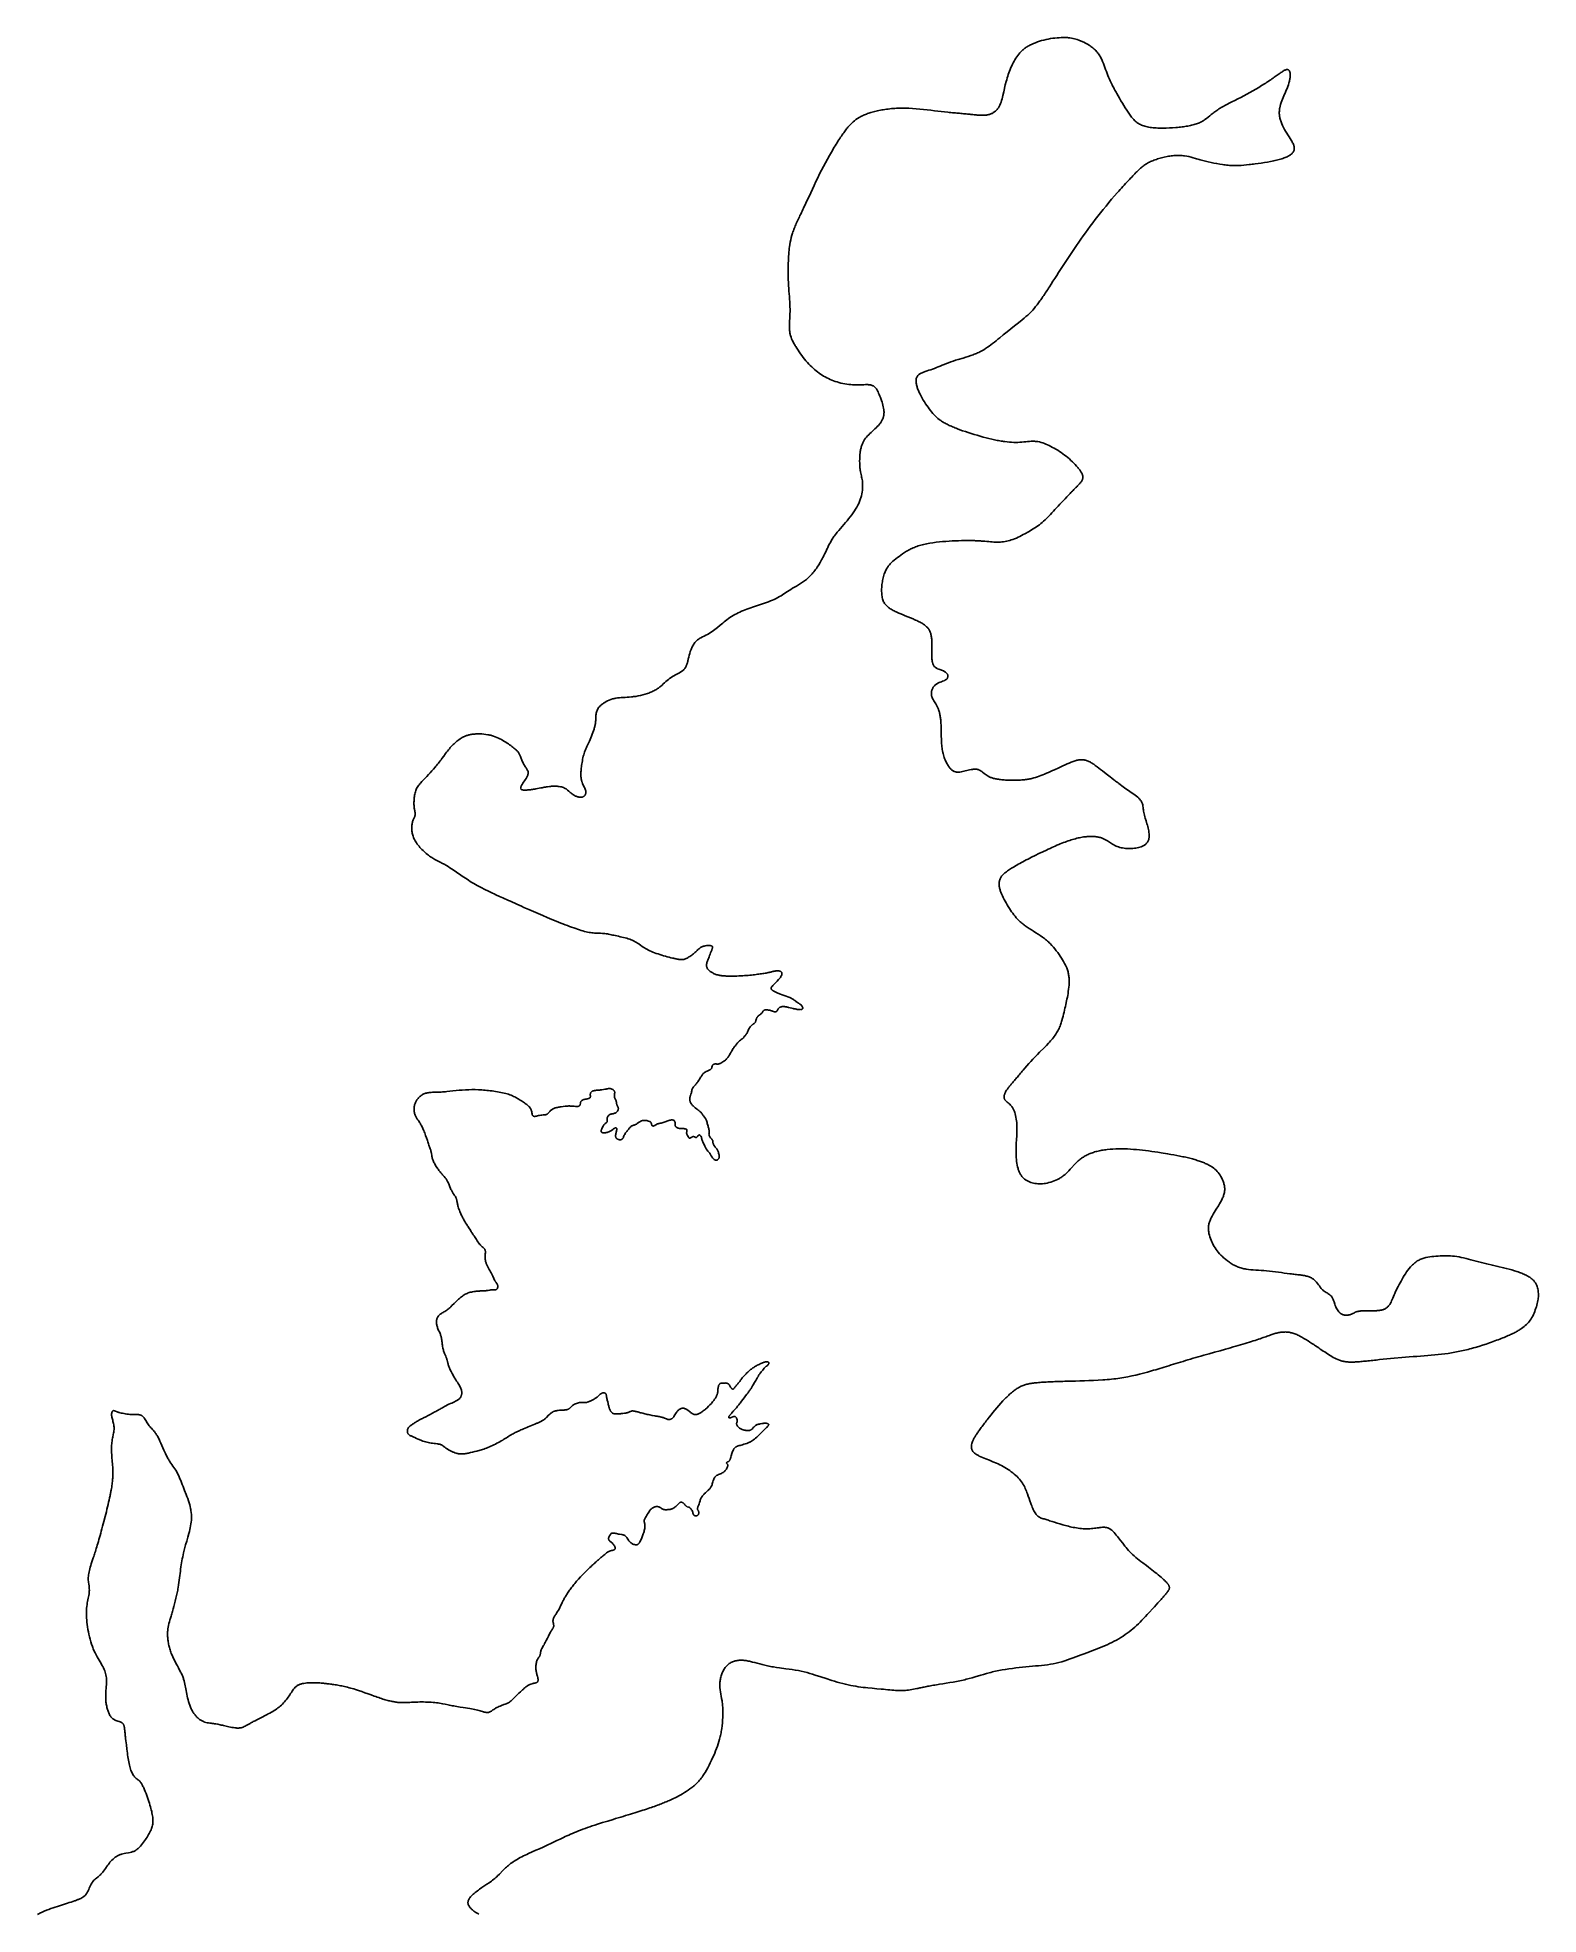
# Model space of a CAD drawing. Header units: millimetres. Extents: x -2658 to 4982, y -923 to 8636.
import ezdxf

# ---------------------------------------------------------------- set-up
doc = ezdxf.new("R2010")
doc.units = ezdxf.units.MM
doc.layers.add('174', color=7, linetype='Continuous')

msp = doc.modelspace()

# ---------------------------------------------------------------- linework, layer by layer
at = {"layer": '174', "elevation": 174}
msp.add_lwpolyline([(-412.2, -921.8), (-417.7, -918.5), (-422.9, -915.3), (-427.8, -912.2), (-432.4, -909.1), (-436.6, -906.1), (-440.5, -903.1), (-444.2, -900.1), (-447.5, -897.2), (-450.5, -894.4), (-453.3, -891.5), (-455.8, -888.8), (-458, -886), (-460, -883.3), (-461.7, -880.6), (-463.1, -878), (-464.3, -875.4), (-465.3, -872.8), (-466.1, -870.3), (-466.6, -867.8), (-467, -865.3), (-467.1, -862.9), (-467.1, -860.5), (-466.8, -858.1), (-466.4, -855.7), (-465.8, -853.4), (-465, -851), (-464.1, -848.7), (-463, -846.4), (-461.7, -844.2), (-460.4, -841.9), (-457.2, -837.5), (-453.6, -833.1), (-449.6, -828.7), (-445.2, -824.4), (-440.5, -820.1), (-435.6, -815.9), (-430.4, -811.6), (-425, -807.4), (-419.4, -803.2), (-413.7, -799), (-407.8, -794.8), (-395.8, -786.4), (-371.2, -769.5), (-359.1, -761.1), (-347.4, -752.6), (-341.7, -748.3), (-336.3, -744), (-331, -739.6), (-325.9, -735.3), (-321, -730.9), (-316.3, -726.5), (-307.2, -717.6), (-289.7, -699.7), (-280.7, -690.7), (-276.1, -686.2), (-271.3, -681.7), (-266.4, -677.3), (-261.2, -672.8), (-255.8, -668.4), (-250.2, -663.9), (-244.2, -659.5), (-237.9, -655.2), (-231.3, -650.8), (-224.3, -646.5), (-217, -642.2), (-209.3, -637.9), (-201.4, -633.6), (-193.2, -629.4), (-184.8, -625.2), (-176.1, -621), (-167.3, -616.8), (-158.4, -612.7), (-140.2, -604.4), (-121.7, -596.1), (-103.1, -587.9), (-84.7, -579.8), (-66.8, -571.6), (-58, -567.5), (-49.3, -563.4), (-32.2, -555.3), (-15.4, -547.1), (1.6, -538.9), (18.8, -530.7), (27.6, -526.6), (36.6, -522.4), (45.7, -518.3), (55.1, -514.2), (64.7, -510), (74.5, -505.8), (84.7, -501.7), (95.2, -497.5), (106.1, -493.3), (117.3, -489.1), (128.9, -484.8), (140.9, -480.6), (153.2, -476.4), (165.8, -472.1), (178.6, -467.9), (191.5, -463.7), (217.9, -455.3), (244.5, -447.1), (271.2, -439), (284.3, -435), (297.4, -431), (310.3, -427.2), (323, -423.4), (335.4, -419.6), (347.5, -416), (359.4, -412.4), (370.8, -408.9), (381.9, -405.4), (392.6, -402.1), (403, -398.8), (413, -395.6), (422.7, -392.5), (432.1, -389.4), (441.2, -386.4), (450, -383.5), (458.5, -380.6), (466.7, -377.8), (474.6, -375), (482.3, -372.3), (489.7, -369.6), (496.9, -367), (503.9, -364.4), (510.7, -361.8), (517.2, -359.3), (523.6, -356.8), (529.7, -354.4), (535.7, -351.9), (541.5, -349.5), (547.2, -347.1), (552.7, -344.8), (558.1, -342.4), (568.5, -337.7), (578.5, -332.9), (588.1, -328.2), (597.5, -323.3), (606.8, -318.3), (616, -313.2), (625.2, -307.9), (634.5, -302.4), (643.9, -296.6), (653.2, -290.4), (662.6, -283.9), (672, -277), (676.6, -273.3), (681.2, -269.6), (685.7, -265.7), (690.3, -261.6), (694.7, -257.4), (699.1, -253.1), (703.5, -248.5), (707.8, -243.9), (712, -239), (716.2, -234), (720.3, -228.8), (724.2, -223.4), (728.2, -217.8), (732, -212.1), (735.8, -206.3), (739.5, -200.4), (746.6, -188.3), (753.5, -175.8), (760.1, -163.2), (766.3, -150.5), (772.3, -137.8), (778, -125.3), (783.5, -113), (788.6, -100.9), (793.5, -89.1), (798.1, -77.4), (802.5, -65.7), (806.5, -53.9), (810.2, -42), (813.7, -29.7), (816.8, -17.2), (818.3, -10.7), (819.7, -4.2), (821, 2.5), (822.2, 9.4), (823.4, 16.3), (824.4, 23.4), (826.3, 37.8), (827.9, 52.5), (829.1, 67.3), (829.9, 82.1), (830.3, 96.8), (830.3, 111.3), (830.1, 118.4), (829.8, 125.4), (829.4, 132.3), (829, 139), (828.3, 145.7), (827.6, 152.1), (826.8, 158.5), (826, 164.6), (824.1, 176.7), (822.1, 188.3), (820.1, 199.6), (818.3, 210.7), (816.8, 221.6), (815.7, 232.3), (815.3, 237.7), (815.1, 243.1), (815.1, 248.4), (815.2, 253.8), (815.5, 259.3), (816.1, 264.7), (816.8, 270.1), (817.7, 275.5), (818.8, 280.9), (820.1, 286.3), (821.6, 291.5), (823.2, 296.8), (825, 301.9), (827, 306.9), (829.2, 311.8), (831.5, 316.6), (834, 321.3), (836.6, 325.8), (839.4, 330.1), (842.4, 334.3), (845.5, 338.2), (848.7, 342), (852.1, 345.5), (855.7, 348.8), (859.4, 351.8), (863.2, 354.7), (867.2, 357.3), (871.2, 359.6), (875.4, 361.7), (879.7, 363.7), (884.1, 365.4), (888.7, 366.9), (893.3, 368.1), (898, 369.2), (902.8, 370.1), (907.6, 370.8), (912.6, 371.3), (917.6, 371.6), (922.7, 371.7), (927.8, 371.7), (933, 371.4), (938.2, 371), (943.5, 370.5), (948.8, 369.7), (954.2, 368.8), (959.6, 367.8), (965.1, 366.7), (970.7, 365.4), (981.9, 362.6), (993.6, 359.5), (1005.5, 356.2), (1017.9, 352.8), (1030.8, 349.3), (1037.4, 347.7), (1044.2, 346), (1051, 344.5), (1058.1, 342.9), (1065.3, 341.5), (1072.6, 340.1), (1080, 338.8), (1087.6, 337.6), (1103.1, 335.3), (1118.9, 333.1), (1151, 328.8), (1167.1, 326.6), (1183.2, 324.3), (1199, 321.8), (1214.5, 318.9), (1229.6, 315.7), (1244.4, 312.3), (1258.8, 308.5), (1273, 304.5), (1287, 300.4), (1300.9, 296.1), (1328.4, 287.1), (1356.1, 278.1), (1384.2, 269.3), (1398.4, 265), (1412.5, 260.9), (1426.5, 257), (1440.4, 253.3), (1454.2, 249.8), (1467.8, 246.6), (1481.2, 243.7), (1494.2, 241.1), (1507, 238.9), (1519.5, 236.9), (1531.8, 235.2), (1543.9, 233.7), (1555.8, 232.4), (1567.5, 231.2), (1590.7, 229), (1613.7, 226.9), (1636.4, 224.7), (1647.5, 223.6), (1658.5, 222.5), (1669.3, 221.5), (1679.8, 220.5), (1690, 219.7), (1699.8, 218.9), (1709.2, 218.3), (1718.3, 217.8), (1726.9, 217.5), (1735.3, 217.4), (1743.4, 217.5), (1751.4, 217.7), (1759.3, 218.1), (1767.1, 218.8), (1775.1, 219.6), (1783.2, 220.7), (1791.4, 222), (1800, 223.6), (1808.9, 225.3), (1818.2, 227.3), (1823.1, 228.3), (1828.1, 229.4), (1833.2, 230.5), (1838.5, 231.7), (1844, 232.8), (1849.6, 234), (1855.4, 235.2), (1861.5, 236.5), (1867.7, 237.7), (1874.1, 239), (1880.7, 240.3), (1887.6, 241.5), (1894.7, 242.8), (1902.1, 244.1), (1909.7, 245.4), (1917.5, 246.7), (1925.5, 248), (1933.7, 249.3), (1950.5, 252), (1967.6, 254.7), (1985.1, 257.6), (2002.5, 260.6), (2019.9, 263.8), (2036.9, 267.1), (2045.3, 268.9), (2053.5, 270.7), (2061.6, 272.5), (2069.5, 274.5), (2077.2, 276.4), (2084.8, 278.5), (2099.7, 282.6), (2114.2, 286.9), (2142.8, 295.5), (2157.2, 299.8), (2171.7, 304), (2186.6, 308.1), (2194.3, 310), (2202, 312), (2209.9, 313.8), (2218, 315.6), (2226.2, 317.3), (2234.5, 319), (2251.5, 322.2), (2268.8, 325.2), (2286.3, 327.9), (2303.9, 330.4), (2321.5, 332.7), (2339, 334.8), (2356.2, 336.6), (2373.2, 338.3), (2389.8, 339.8), (2405.9, 341.2), (2421.8, 342.5), (2437.4, 343.9), (2452.7, 345.4), (2467.7, 347), (2482.6, 348.9), (2497.4, 351.1), (2512.1, 353.7), (2526.7, 356.8), (2541.2, 360.4), (2555.7, 364.3), (2570.2, 368.7), (2584.5, 373.3), (2598.8, 378.2), (2613, 383.2), (2641.1, 393.6), (2654.9, 398.9), (2668.6, 404), (2682.2, 409.1), (2695.7, 414.1), (2709, 419.1), (2722.1, 424.2), (2735.1, 429.3), (2748, 434.4), (2760.7, 439.7), (2773.3, 445.1), (2785.7, 450.6), (2798, 456.3), (2810.1, 462.3), (2822, 468.4), (2833.7, 474.7), (2845.2, 481.3), (2856.4, 488), (2867.4, 494.9), (2878.1, 502.1), (2888.5, 509.4), (2898.6, 516.9), (2908.4, 524.6), (2917.9, 532.5), (2927.2, 540.7), (2936.3, 549), (2945.3, 557.6), (2954.2, 566.4), (2963.1, 575.4), (2972.1, 584.7), (2981.1, 594.3), (2990.3, 604.1), (2999.6, 614.1), (3018.3, 634.4), (3027.5, 644.5), (3036.5, 654.4), (3045.2, 663.9), (3049.4, 668.6), (3053.4, 673.1), (3057.4, 677.5), (3061.2, 681.8), (3064.9, 685.9), (3068.4, 689.9), (3071.7, 693.6), (3074.9, 697.2), (3077.9, 700.6), (3080.7, 703.8), (3083.3, 706.9), (3085.7, 709.8), (3088, 712.6), (3090.1, 715.2), (3092.1, 717.7), (3093.9, 720.1), (3095.5, 722.4), (3096.9, 724.5), (3098.2, 726.6), (3099.4, 728.6), (3100.4, 730.6), (3101.2, 732.5), (3101.9, 734.3), (3102.4, 736.1), (3102.8, 737.8), (3103, 739.5), (3103.1, 741.3), (3103.1, 743), (3102.9, 744.7), (3102.6, 746.4), (3102.1, 748.1), (3101.5, 749.8), (3100.8, 751.5), (3099.9, 753.3), (3098.8, 755.1), (3097.7, 756.9), (3096.4, 758.8), (3094.9, 760.7), (3093.4, 762.6), (3091.7, 764.6), (3089.8, 766.7), (3087.8, 768.8), (3085.7, 771), (3083.5, 773.2), (3081.1, 775.6), (3078.6, 778), (3075.9, 780.5), (3073.2, 783.1), (3070.3, 785.8), (3067.3, 788.5), (3064.1, 791.4), (3060.9, 794.2), (3054, 800.2), (3046.8, 806.4), (3039.2, 812.8), (3031.2, 819.3), (3022.8, 826), (3014.2, 832.8), (3005.2, 839.6), (2996.1, 846.5), (2986.7, 853.4), (2967.9, 867.3), (2958.5, 874.4), (2949.3, 881.4), (2940.4, 888.5), (2931.7, 895.6), (2923.4, 902.7), (2915.6, 909.8), (2908.2, 916.9), (2901.3, 924.1), (2894.8, 931.2), (2888.5, 938.4), (2882.5, 945.6), (2876.8, 952.8), (2865.7, 967.2), (2854.7, 981.6), (2843.8, 995.9), (2838.3, 1002.7), (2832.9, 1009.4), (2827.6, 1015.6), (2822.3, 1021.5), (2819.6, 1024.3), (2817, 1026.9), (2814.5, 1029.4), (2811.9, 1031.7), (2809.4, 1033.9), (2806.9, 1036), (2804.5, 1037.8), (2802.1, 1039.5), (2799.7, 1041), (2797.3, 1042.4), (2794.9, 1043.6), (2792.5, 1044.6), (2790.2, 1045.6), (2787.8, 1046.4), (2782.9, 1047.6), (2778, 1048.4), (2772.9, 1048.8), (2767.5, 1048.9), (2762, 1048.6), (2756.1, 1048.2), (2749.8, 1047.5), (2743.3, 1046.7), (2736.4, 1045.8), (2729.3, 1044.9), (2721.9, 1044), (2714.2, 1043.1), (2706.4, 1042.4), (2698.3, 1041.8), (2690.1, 1041.4), (2681.8, 1041.3), (2673.3, 1041.4), (2664.8, 1041.8), (2656.2, 1042.5), (2647.6, 1043.3), (2639, 1044.4), (2630.5, 1045.6), (2622, 1047), (2613.7, 1048.5), (2605.5, 1050.2), (2597.5, 1051.9), (2589.7, 1053.7), (2582, 1055.6), (2574.6, 1057.5), (2567.2, 1059.5), (2560, 1061.6), (2546, 1065.8), (2532.3, 1070), (2519, 1074.3), (2506, 1078.5), (2499.7, 1080.5), (2493.6, 1082.5), (2487.6, 1084.4), (2481.7, 1086.2), (2476.1, 1088), (2470.7, 1089.6), (2465.4, 1091.2), (2460.4, 1092.7), (2455.6, 1094.3), (2451, 1095.9), (2446.6, 1097.8), (2442.3, 1100), (2438.2, 1102.4), (2434.3, 1105.3), (2432.4, 1106.9), (2430.5, 1108.6), (2428.6, 1110.5), (2426.8, 1112.5), (2425.1, 1114.7), (2423.3, 1117), (2419.9, 1121.9), (2416.7, 1127.3), (2413.5, 1133), (2410.5, 1139), (2407.7, 1145.2), (2404.9, 1151.5), (2402.3, 1157.9), (2399.8, 1164.3), (2397.5, 1170.6), (2393.1, 1183), (2389, 1195.1), (2384.8, 1207.3), (2380.4, 1219.7), (2378, 1226.1), (2375.5, 1232.5), (2372.8, 1239.1), (2369.9, 1245.8), (2366.7, 1252.5), (2363.2, 1259.3), (2359.4, 1266.2), (2355.2, 1273), (2350.7, 1279.9), (2345.7, 1286.7), (2340.2, 1293.4), (2334.2, 1300.1), (2327.8, 1306.7), (2321, 1313.2), (2313.8, 1319.6), (2306.3, 1325.8), (2298.5, 1331.8), (2290.5, 1337.6), (2282.2, 1343.2), (2273.9, 1348.6), (2265.4, 1353.7), (2256.9, 1358.5), (2248.3, 1363), (2239.7, 1367.4), (2231, 1371.5), (2222.3, 1375.5), (2204.6, 1383), (2186.7, 1390.2), (2168.8, 1397.3), (2159.9, 1400.8), (2151.2, 1404.4), (2142.9, 1408), (2135, 1411.8), (2131.2, 1413.7), (2127.6, 1415.6), (2124.1, 1417.6), (2120.8, 1419.6), (2117.7, 1421.7), (2114.7, 1423.8), (2112, 1425.9), (2109.5, 1428.1), (2107.2, 1430.4), (2105.2, 1432.7), (2103.4, 1435), (2101.7, 1437.4), (2100.3, 1439.9), (2099.2, 1442.4), (2098.2, 1444.9), (2097.3, 1447.5), (2096.7, 1450.1), (2096.2, 1452.8), (2096, 1455.4), (2095.8, 1458.1), (2095.8, 1460.9), (2096, 1463.6), (2096.3, 1466.4), (2096.7, 1469.2), (2097.9, 1474.8), (2099.6, 1480.4), (2101.6, 1486.1), (2104, 1491.9), (2105.4, 1494.9), (2106.9, 1497.9), (2108.5, 1501), (2110.3, 1504.2), (2112.1, 1507.4), (2114.1, 1510.8), (2116.2, 1514.3), (2118.5, 1517.8), (2120.9, 1521.5), (2123.5, 1525.4), (2126.2, 1529.4), (2129.1, 1533.5), (2132.1, 1537.8), (2135.3, 1542.3), (2138.7, 1547), (2142.2, 1551.9), (2145.9, 1557), (2149.8, 1562.2), (2153.8, 1567.6), (2158, 1573.2), (2162.3, 1578.9), (2166.7, 1584.7), (2171.2, 1590.6), (2175.9, 1596.6), (2185.4, 1608.8), (2195.2, 1621.2), (2205.2, 1633.6), (2215.4, 1645.9), (2225.6, 1658), (2235.7, 1669.7), (2245.8, 1681.1), (2255.8, 1692), (2260.8, 1697.3), (2265.8, 1702.4), (2270.7, 1707.4), (2275.6, 1712.3), (2280.5, 1717), (2285.3, 1721.5), (2290.1, 1726), (2294.9, 1730.2), (2299.6, 1734.3), (2304.3, 1738.2), (2309, 1742), (2313.6, 1745.6), (2318.2, 1748.9), (2322.7, 1752.1), (2327.2, 1755.1), (2331.7, 1757.9), (2336.1, 1760.6), (2340.6, 1763), (2345, 1765.3), (2349.5, 1767.4), (2354, 1769.4), (2358.6, 1771.2), (2363.2, 1772.8), (2368, 1774.4), (2372.8, 1775.8), (2377.8, 1777.2), (2382.9, 1778.4), (2388.2, 1779.5), (2393.6, 1780.5), (2399.2, 1781.5), (2405, 1782.4), (2411, 1783.2), (2417.3, 1783.9), (2423.8, 1784.7), (2430.5, 1785.3), (2437.5, 1786), (2444.8, 1786.6), (2452.3, 1787.2), (2460.1, 1787.7), (2468.1, 1788.2), (2476.4, 1788.7), (2484.8, 1789.2), (2493.5, 1789.6), (2502.4, 1790), (2511.6, 1790.4), (2520.9, 1790.8), (2530.5, 1791.1), (2540.2, 1791.4), (2550.2, 1791.7), (2560.3, 1792.1), (2570.6, 1792.3), (2581.1, 1792.6), (2591.8, 1792.9), (2602.7, 1793.2), (2613.7, 1793.4), (2624.9, 1793.7), (2647.6, 1794.3), (2670.6, 1794.9), (2693.9, 1795.7), (2717.3, 1796.6), (2740.6, 1797.8), (2763.7, 1799.2), (2775.2, 1800), (2786.5, 1800.9), (2797.7, 1801.9), (2808.8, 1803), (2819.7, 1804.2), (2830.5, 1805.5), (2841.1, 1806.9), (2851.5, 1808.4), (2861.8, 1810), (2872, 1811.7), (2892.2, 1815.4), (2912.1, 1819.5), (2931.9, 1823.9), (2951.7, 1828.8), (2971.6, 1833.9), (2991.8, 1839.5), (3002, 1842.4), (3012.4, 1845.4), (3022.9, 1848.4), (3033.5, 1851.5), (3044.2, 1854.8), (3055.2, 1858), (3066.2, 1861.4), (3077.4, 1864.8), (3088.8, 1868.3), (3100.3, 1871.8), (3112, 1875.4), (3123.8, 1879), (3135.7, 1882.7), (3147.8, 1886.4), (3160.1, 1890.2), (3172.5, 1893.9), (3185.1, 1897.8), (3197.9, 1901.6), (3210.8, 1905.5), (3223.8, 1909.3), (3237, 1913.2), (3250.4, 1917.1), (3264, 1921), (3277.7, 1925), (3305.3, 1932.8), (3333.1, 1940.5), (3360.8, 1948.2), (3388.2, 1955.8), (3401.6, 1959.6), (3414.9, 1963.3), (3427.9, 1967), (3440.7, 1970.6), (3453.2, 1974.2), (3465.4, 1977.7), (3477.2, 1981.2), (3488.7, 1984.6), (3499.7, 1987.9), (3510.3, 1991.2), (3520.4, 1994.4), (3530.1, 1997.6), (3539.3, 2000.6), (3548.2, 2003.6), (3556.6, 2006.5), (3564.7, 2009.3), (3572.5, 2012), (3579.9, 2014.6), (3587, 2017.1), (3593.8, 2019.6), (3600.4, 2021.9), (3606.7, 2024.1), (3612.8, 2026.2), (3618.7, 2028.3), (3624.4, 2030.2), (3629.9, 2031.9), (3635.3, 2033.6), (3640.5, 2035.2), (3645.7, 2036.6), (3650.7, 2037.9), (3655.7, 2039.1), (3660.7, 2040.1), (3665.5, 2041), (3670.3, 2041.8), (3675.1, 2042.4), (3679.8, 2042.9), (3684.5, 2043.2), (3689.2, 2043.3), (3693.8, 2043.4), (3698.5, 2043.2), (3703.2, 2042.9), (3707.8, 2042.4), (3712.5, 2041.7), (3717.2, 2040.9), (3722, 2039.9), (3726.8, 2038.7), (3731.6, 2037.3), (3736.5, 2035.7), (3741.5, 2033.9), (3746.5, 2032), (3751.6, 2029.8), (3756.7, 2027.5), (3761.9, 2025.1), (3767.1, 2022.5), (3777.6, 2016.9), (3788.1, 2010.9), (3798.5, 2004.7), (3808.8, 1998.3), (3818.8, 1991.8), (3828.6, 1985.4), (3838, 1979.2), (3842.5, 1976.1), (3846.9, 1973.2), (3855.4, 1967.4), (3863.6, 1961.9), (3871.4, 1956.6), (3879.1, 1951.5), (3886.5, 1946.5), (3893.7, 1941.7), (3908, 1932.3), (3922.4, 1923.1), (3929.8, 1918.6), (3937.2, 1914.3), (3944.9, 1910.1), (3952.7, 1906.2), (3960.8, 1902.6), (3969.2, 1899.4), (3973.6, 1897.9), (3978, 1896.6), (3982.5, 1895.4), (3987, 1894.2), (3991.7, 1893.3), (3996.5, 1892.4), (4001.4, 1891.8), (4006.4, 1891.2), (4011.5, 1890.8), (4016.8, 1890.4), (4022.1, 1890.3), (4027.7, 1890.2), (4033.3, 1890.2), (4039.1, 1890.3), (4045, 1890.5), (4051.1, 1890.8), (4057.4, 1891.2), (4063.8, 1891.6), (4070.4, 1892.1), (4077.1, 1892.7), (4084.1, 1893.3), (4091.2, 1894), (4098.5, 1894.7), (4106, 1895.5), (4113.7, 1896.3), (4121.6, 1897.1), (4129.7, 1898), (4138, 1898.8), (4146.5, 1899.7), (4155.1, 1900.6), (4163.8, 1901.5), (4172.7, 1902.5), (4190.9, 1904.3), (4209.4, 1906.2), (4228.3, 1908.1), (4247.4, 1909.9), (4286, 1913.4), (4324.5, 1916.4), (4343.6, 1917.9), (4362.6, 1919.3), (4381.4, 1920.7), (4400, 1922.1), (4418.4, 1923.5), (4436.5, 1925), (4454.3, 1926.7), (4471.8, 1928.4), (4489, 1930.3), (4505.9, 1932.4), (4522.7, 1934.7), (4539.3, 1937.3), (4555.9, 1940.1), (4572.6, 1943.3), (4589.4, 1946.8), (4606.5, 1950.7), (4615.2, 1952.8), (4623.9, 1955), (4632.7, 1957.3), (4641.7, 1959.7), (4650.7, 1962.2), (4659.9, 1964.8), (4678.3, 1970.3), (4696.8, 1976.2), (4715.2, 1982.2), (4733.4, 1988.4), (4742.3, 1991.5), (4751.1, 1994.7), (4759.8, 1997.8), (4768.2, 2001), (4776.5, 2004.1), (4784.6, 2007.2), (4792.5, 2010.2), (4800, 2013.3), (4807.3, 2016.2), (4814.4, 2019.1), (4821.1, 2022), (4827.6, 2024.8), (4833.7, 2027.6), (4839.7, 2030.3), (4845.4, 2032.9), (4850.8, 2035.6), (4856.1, 2038.2), (4861.1, 2040.7), (4865.9, 2043.3), (4870.5, 2045.8), (4874.9, 2048.3), (4879.2, 2050.8), (4883.3, 2053.3), (4887.2, 2055.8), (4891, 2058.3), (4894.7, 2060.8), (4901.6, 2065.8), (4908.2, 2070.8), (4914.3, 2075.9), (4920.1, 2081.2), (4925.6, 2086.6), (4930.8, 2092.2), (4935.6, 2098.1), (4940.2, 2104.2), (4944.5, 2110.6), (4948.5, 2117.3), (4952.4, 2124.4), (4956, 2131.9), (4959.5, 2139.6), (4962.7, 2147.6), (4965.7, 2155.8), (4968.5, 2164), (4971, 2172.2), (4973.3, 2180.3), (4975.3, 2188.2), (4977.1, 2195.8), (4978.5, 2203.1), (4979.7, 2210), (4980.6, 2216.5), (4981.3, 2222.7), (4981.6, 2228.7), (4981.7, 2234.6), (4981.5, 2240.3), (4981.1, 2245.9), (4980.4, 2251.6), (4979.5, 2257.2), (4978.3, 2263), (4976.9, 2268.9), (4975.1, 2274.9), (4972.8, 2280.9), (4971.5, 2283.9), (4970, 2287), (4968.4, 2290), (4966.6, 2293), (4964.6, 2296), (4962.4, 2299), (4960.1, 2302), (4957.5, 2304.9), (4954.7, 2307.9), (4951.7, 2310.8), (4948.4, 2313.6), (4944.9, 2316.5), (4941.1, 2319.3), (4937.1, 2322), (4932.8, 2324.7), (4928.3, 2327.3), (4923.5, 2330), (4918.5, 2332.5), (4913.3, 2335), (4907.9, 2337.5), (4902.4, 2339.9), (4896.6, 2342.3), (4890.7, 2344.7), (4884.6, 2346.9), (4878.4, 2349.2), (4872.1, 2351.4), (4859.1, 2355.6), (4845.7, 2359.7), (4832, 2363.5), (4818.1, 2367.2), (4804.1, 2370.7), (4775.6, 2377.3), (4747.1, 2383.7), (4718.8, 2390.1), (4704.9, 2393.4), (4691.1, 2396.8), (4677.5, 2400.3), (4664.2, 2403.8), (4651.1, 2407.4), (4638.2, 2410.9), (4625.6, 2414.3), (4613.2, 2417.5), (4601, 2420.5), (4589.1, 2423.2), (4577.5, 2425.6), (4566.1, 2427.6), (4555, 2429.1), (4544.1, 2430.3), (4533.3, 2431.1), (4522.7, 2431.5), (4512.2, 2431.7), (4501.8, 2431.7), (4491.4, 2431.4), (4481, 2430.9), (4470.6, 2430.2), (4460.1, 2429.5), (4449.5, 2428.5), (4439, 2427.4), (4428.4, 2426), (4418.1, 2424.2), (4407.8, 2422), (4402.8, 2420.7), (4397.8, 2419.3), (4392.9, 2417.7), (4388.1, 2416), (4383.3, 2414.2), (4378.6, 2412.1), (4374.1, 2410), (4369.6, 2407.6), (4365.2, 2405), (4361, 2402.3), (4356.8, 2399.3), (4352.8, 2396.2), (4348.8, 2393), (4345, 2389.6), (4341.2, 2386), (4337.5, 2382.4), (4333.9, 2378.6), (4330.4, 2374.6), (4323.6, 2366.5), (4317, 2358), (4310.8, 2349.2), (4304.7, 2340.2), (4298.8, 2331), (4293.2, 2321.8), (4287.7, 2312.5), (4282.4, 2303.1), (4277.3, 2293.8), (4272.4, 2284.6), (4267.7, 2275.4), (4263.2, 2266.4), (4259, 2257.5), (4254.9, 2248.8), (4251.2, 2240.3), (4247.6, 2232.1), (4244.2, 2224.1), (4240.9, 2216.4), (4237.7, 2209.1), (4234.5, 2202.2), (4231.3, 2195.7), (4228, 2189.5), (4224.5, 2183.9), (4222.8, 2181.2), (4220.9, 2178.7), (4219, 2176.3), (4217, 2174), (4215, 2171.9), (4212.9, 2169.9), (4210.7, 2168), (4208.4, 2166.2), (4206, 2164.6), (4203.5, 2163), (4201, 2161.6), (4198.3, 2160.3), (4195.5, 2159.1), (4192.6, 2158), (4189.6, 2156.9), (4186.5, 2156), (4183.3, 2155.2), (4179.9, 2154.5), (4176.4, 2153.9), (4172.7, 2153.3), (4168.9, 2152.8), (4165, 2152.4), (4160.9, 2152.1), (4156.7, 2151.9), (4147.8, 2151.6), (4138.7, 2151.5), (4129.3, 2151.5), (4110.6, 2151.6), (4101.5, 2151.6), (4092.7, 2151.5), (4088.6, 2151.4), (4084.6, 2151.2), (4080.7, 2150.9), (4077, 2150.5), (4073.6, 2150.1), (4070.3, 2149.6), (4067.2, 2149), (4064.3, 2148.4), (4061.5, 2147.7), (4058.8, 2147), (4053.9, 2145.4), (4049.4, 2143.6), (4045.2, 2141.8), (4037.4, 2138), (4033.5, 2136.1), (4029.6, 2134.4), (4025.5, 2132.8), (4021.3, 2131.4), (4017, 2130.2), (4012.6, 2129.3), (4008.2, 2128.7), (4003.7, 2128.4), (3999.2, 2128.5), (3994.7, 2129.1), (3990.3, 2130.1), (3988.1, 2130.8), (3985.9, 2131.6), (3983.7, 2132.5), (3981.6, 2133.6), (3977.4, 2136.2), (3973.3, 2139.2), (3969.4, 2142.6), (3965.6, 2146.6), (3962, 2150.9), (3958.6, 2155.7), (3955.5, 2160.8), (3952.6, 2166.3), (3950, 2172.2), (3947.6, 2178.3), (3945.4, 2184.6), (3941.1, 2197.4), (3938.8, 2203.6), (3936.4, 2209.6), (3933.8, 2215.2), (3932.4, 2217.9), (3930.9, 2220.5), (3929.3, 2222.9), (3927.6, 2225.1), (3925.7, 2227.3), (3923.8, 2229.2), (3921.8, 2231.1), (3919.7, 2232.8), (3915.2, 2236.1), (3910.5, 2239.1), (3905.5, 2242), (3900.5, 2245), (3895.4, 2248.2), (3890.3, 2251.8), (3887.8, 2253.7), (3885.3, 2255.8), (3882.8, 2258), (3880.4, 2260.4), (3878, 2263), (3875.7, 2265.7), (3871.1, 2271.6), (3866.5, 2277.8), (3861.7, 2284.2), (3856.8, 2290.7), (3851.6, 2297.1), (3848.9, 2300.3), (3846, 2303.3), (3843.1, 2306.2), (3840, 2309.1), (3836.7, 2311.8), (3833.3, 2314.3), (3829.8, 2316.6), (3826.1, 2318.8), (3822.2, 2320.8), (3818.1, 2322.6), (3813.9, 2324.2), (3809.5, 2325.7), (3804.9, 2327.1), (3800.1, 2328.3), (3795.2, 2329.4), (3790.2, 2330.5), (3784.9, 2331.4), (3779.5, 2332.3), (3774, 2333.1), (3768.2, 2333.9), (3762.4, 2334.6), (3756.3, 2335.3), (3750.2, 2336), (3743.8, 2336.8), (3737.3, 2337.5), (3730.7, 2338.2), (3723.9, 2339), (3717, 2339.9), (3702.7, 2341.7), (3688.1, 2343.6), (3673.2, 2345.6), (3642.9, 2349.6), (3627.7, 2351.4), (3612.7, 2353.2), (3597.9, 2354.7), (3583.6, 2356.1), (3576.5, 2356.6), (3569.6, 2357.1), (3556.2, 2358), (3543.1, 2358.8), (3530.4, 2359.7), (3518.1, 2360.7), (3506.1, 2361.9), (3494.4, 2363.6), (3488.6, 2364.6), (3482.9, 2365.7), (3477.2, 2366.9), (3471.6, 2368.4), (3466.1, 2370), (3460.5, 2371.8), (3455.1, 2373.8), (3449.6, 2375.9), (3444.2, 2378.3), (3438.9, 2380.8), (3433.6, 2383.4), (3428.4, 2386.2), (3423.3, 2389.2), (3418.3, 2392.2), (3413.3, 2395.4), (3408.4, 2398.6), (3399, 2405.4), (3389.9, 2412.5), (3381.3, 2419.8), (3377.2, 2423.4), (3373.2, 2427.1), (3369.4, 2430.8), (3365.7, 2434.6), (3362.1, 2438.3), (3358.7, 2442), (3352.2, 2449.4), (3346.2, 2456.8), (3340.7, 2464.3), (3335.6, 2471.9), (3330.9, 2479.5), (3326.5, 2487.3), (3322.5, 2495.2), (3318.7, 2503.2), (3315.2, 2511.4), (3312, 2519.7), (3309.1, 2528.2), (3306.7, 2536.8), (3304.7, 2545.5), (3303.9, 2549.9), (3303.2, 2554.3), (3302.7, 2558.7), (3302.3, 2563.1), (3302.1, 2567.5), (3302, 2572), (3302.2, 2576.4), (3302.5, 2580.9), (3303, 2585.3), (3303.7, 2589.7), (3304.6, 2594.2), (3305.7, 2598.6), (3307, 2603.1), (3308.5, 2607.5), (3310.2, 2611.9), (3312, 2616.3), (3313.9, 2620.7), (3316, 2625.1), (3320.5, 2633.9), (3325.4, 2642.7), (3330.6, 2651.5), (3341.5, 2669.1), (3352.6, 2686.7), (3358, 2695.4), (3363.1, 2704.2), (3367.9, 2713), (3372.3, 2721.9), (3374.3, 2726.3), (3376.2, 2730.7), (3377.9, 2735.1), (3379.4, 2739.6), (3380.8, 2744), (3382, 2748.5), (3383, 2753), (3383.7, 2757.4), (3384.3, 2761.9), (3384.6, 2766.4), (3384.7, 2770.9), (3384.6, 2775.4), (3384.3, 2779.9), (3383.7, 2784.4), (3383, 2788.9), (3382.1, 2793.3), (3381, 2797.7), (3379.8, 2802.1), (3378.4, 2806.4), (3376.9, 2810.7), (3375.2, 2814.9), (3373.5, 2819), (3369.6, 2827.1), (3365.4, 2834.8), (3360.8, 2842.2), (3356.1, 2849.1), (3351.2, 2855.6), (3346, 2861.6), (3340.5, 2867.4), (3334.7, 2872.7), (3328.6, 2877.8), (3322, 2882.6), (3318.5, 2885), (3314.9, 2887.3), (3311.2, 2889.5), (3307.4, 2891.7), (3303.4, 2893.8), (3299.3, 2896), (3295, 2898.1), (3290.6, 2900.1), (3286.1, 2902.2), (3281.4, 2904.2), (3276.5, 2906.2), (3271.5, 2908.1), (3266.4, 2910.1), (3261.1, 2912), (3255.6, 2913.9), (3250.1, 2915.8), (3244.3, 2917.6), (3238.5, 2919.4), (3232.4, 2921.2), (3226.3, 2923), (3220, 2924.7), (3213.5, 2926.4), (3206.9, 2928.1), (3200.2, 2929.8), (3193.3, 2931.5), (3186.3, 2933.1), (3179.1, 2934.7), (3171.8, 2936.3), (3156.9, 2939.4), (3141.5, 2942.3), (3125.8, 2945.3), (3109.9, 2948.1), (3093.8, 2950.8), (3061.3, 2956), (3045, 2958.4), (3028.9, 2960.8), (3013, 2963.1), (2997.2, 2965.3), (2981.6, 2967.3), (2966.1, 2969.2), (2950.7, 2970.9), (2935.4, 2972.4), (2920.1, 2973.6), (2905, 2974.7), (2889.8, 2975.5), (2874.7, 2976), (2859.7, 2976.3), (2844.7, 2976.2), (2829.9, 2975.8), (2815.3, 2975.1), (2801, 2974), (2786.9, 2972.7), (2780, 2971.8), (2773.2, 2970.9), (2766.5, 2969.9), (2759.8, 2968.8), (2753.4, 2967.6), (2747, 2966.3), (2740.7, 2964.9), (2734.6, 2963.4), (2728.6, 2961.8), (2722.7, 2960.1), (2716.9, 2958.3), (2711.3, 2956.4), (2705.7, 2954.4), (2700.3, 2952.3), (2695, 2950.1), (2689.8, 2947.7), (2684.7, 2945.3), (2679.8, 2942.8), (2674.9, 2940.1), (2670.1, 2937.4), (2665.5, 2934.5), (2660.9, 2931.6), (2656.5, 2928.5), (2652.1, 2925.3), (2647.8, 2922), (2643.7, 2918.5), (2639.6, 2915), (2635.6, 2911.4), (2627.8, 2903.8), (2620.3, 2896), (2605.7, 2880.1), (2598.4, 2872.1), (2591.1, 2864.3), (2583.7, 2856.8), (2576.1, 2849.6), (2572.2, 2846.1), (2568.2, 2842.8), (2564.2, 2839.6), (2560.1, 2836.5), (2555.9, 2833.6), (2551.7, 2830.8), (2547.4, 2828.1), (2543.1, 2825.6), (2534.4, 2820.8), (2525.6, 2816.6), (2516.7, 2812.8), (2507.8, 2809.4), (2499, 2806.5), (2490.3, 2804.1), (2481.7, 2802), (2473.3, 2800.4), (2465.1, 2799.2), (2457, 2798.4), (2449.1, 2798), (2441.3, 2797.9), (2433.7, 2798.3), (2426.2, 2799), (2418.8, 2800), (2411.5, 2801.5), (2404.4, 2803.3), (2397.4, 2805.4), (2390.5, 2808), (2383.9, 2810.9), (2380.6, 2812.6), (2377.5, 2814.3), (2374.4, 2816.2), (2371.3, 2818.2), (2368.4, 2820.3), (2365.5, 2822.5), (2362.7, 2824.9), (2360, 2827.4), (2357.4, 2830), (2354.9, 2832.7), (2352.4, 2835.6), (2350.1, 2838.6), (2347.9, 2841.8), (2345.8, 2845.1), (2343.8, 2848.5), (2341.9, 2852.1), (2340.2, 2855.8), (2338.5, 2859.6), (2336.9, 2863.5), (2335.4, 2867.5), (2334, 2871.6), (2332.7, 2875.8), (2330.4, 2884.5), (2328.4, 2893.5), (2326.7, 2902.8), (2325.4, 2912.3), (2324.3, 2921.9), (2323.5, 2931.8), (2323, 2941.7), (2322.7, 2951.8), (2322.6, 2961.9), (2322.7, 2972.1), (2322.9, 2982.3), (2323.7, 3002.7), (2324.7, 3023), (2325.8, 3042.8), (2326.2, 3052.6), (2326.6, 3062.3), (2326.8, 3072), (2326.9, 3081.5), (2326.8, 3091), (2326.4, 3100.3), (2325.8, 3109.6), (2324.9, 3118.8), (2323.7, 3127.9), (2322.2, 3136.7), (2320.3, 3145.4), (2318.2, 3153.7), (2315.8, 3161.7), (2314.4, 3165.5), (2313, 3169.2), (2311.5, 3172.8), (2309.9, 3176.3), (2308.3, 3179.6), (2306.6, 3182.8), (2304.8, 3185.9), (2302.9, 3188.8), (2301, 3191.5), (2298.9, 3194.1), (2296.9, 3196.5), (2294.7, 3198.8), (2290.4, 3203.1), (2286.1, 3207), (2281.9, 3210.6), (2277.8, 3213.9), (2274, 3217.2), (2270.6, 3220.5), (2269.1, 3222.2), (2267.7, 3223.9), (2266.4, 3225.6), (2265.3, 3227.4), (2264.3, 3229.3), (2263.6, 3231.3), (2262.9, 3233.2), (2262.5, 3235.3), (2262.2, 3237.4), (2262, 3239.6), (2262, 3241.8), (2262.1, 3244.1), (2262.4, 3246.4), (2262.9, 3248.8), (2263.4, 3251.2), (2264.1, 3253.7), (2265, 3256.2), (2266, 3258.8), (2267.1, 3261.4), (2268.3, 3264.1), (2269.7, 3266.8), (2271.2, 3269.5), (2274.6, 3275), (2278.4, 3280.7), (2280.5, 3283.6), (2282.7, 3286.6), (2285.1, 3289.7), (2287.5, 3292.8), (2290.1, 3295.9), (2292.7, 3299.2), (2295.5, 3302.5), (2298.4, 3305.9), (2301.4, 3309.5), (2304.5, 3313.1), (2307.7, 3316.8), (2311.1, 3320.6), (2314.5, 3324.6), (2318, 3328.7), (2321.6, 3332.9), (2325.4, 3337.2), (2329.2, 3341.7), (2333.1, 3346.3), (2337.1, 3351.1), (2341.2, 3356), (2345.5, 3361), (2349.8, 3366.1), (2354.2, 3371.4), (2358.7, 3376.7), (2367.9, 3387.6), (2377.6, 3398.7), (2387.6, 3410.1), (2397.9, 3421.7), (2408.6, 3433.3), (2419.6, 3444.9), (2431, 3456.5), (2442.5, 3468.1), (2465.7, 3491.1), (2477, 3502.6), (2488, 3514.1), (2493.3, 3519.8), (2498.5, 3525.6), (2503.5, 3531.4), (2508.3, 3537.2), (2513, 3542.9), (2517.4, 3548.7), (2521.6, 3554.6), (2525.5, 3560.4), (2529.2, 3566.2), (2532.6, 3572.1), (2535.8, 3577.9), (2538.8, 3583.8), (2541.6, 3589.6), (2544.1, 3595.5), (2546.5, 3601.3), (2548.8, 3607.1), (2550.8, 3612.8), (2552.7, 3618.6), (2554.5, 3624.3), (2556.2, 3629.9), (2559.2, 3641), (2561.9, 3651.9), (2564.4, 3662.5), (2566.8, 3672.7), (2569.1, 3682.6), (2571.3, 3692.2), (2573.6, 3701.6), (2575.7, 3710.9), (2579.8, 3729.3), (2581.8, 3738.6), (2583.7, 3748.1), (2585.4, 3757.8), (2587.2, 3767.7), (2588.7, 3778), (2590.2, 3788.5), (2591.3, 3799.1), (2592.2, 3809.9), (2592.8, 3820.7), (2592.9, 3831.5), (2592.6, 3842.2), (2592.3, 3847.5), (2591.8, 3852.8), (2591.2, 3858), (2590.4, 3863.1), (2589.5, 3868.2), (2588.4, 3873.2), (2587.2, 3878.2), (2585.8, 3883.1), (2584.3, 3887.9), (2582.6, 3892.7), (2580.8, 3897.4), (2578.9, 3902.1), (2574.7, 3911.4), (2570.1, 3920.6), (2565, 3929.7), (2559.6, 3938.8), (2553.8, 3948), (2547.7, 3957.1), (2541.3, 3966.4), (2534.7, 3975.7), (2527.7, 3985), (2520.4, 3994.2), (2512.7, 4003.4), (2504.6, 4012.5), (2496, 4021.4), (2491.6, 4025.8), (2487, 4030.1), (2482.3, 4034.4), (2477.5, 4038.6), (2472.5, 4042.7), (2467.4, 4046.8), (2462.2, 4050.8), (2456.9, 4054.7), (2446, 4062.4), (2434.8, 4069.8), (2423.5, 4077), (2412.2, 4084), (2401.1, 4091), (2390.2, 4097.8), (2379.8, 4104.6), (2374.8, 4107.9), (2369.9, 4111.3), (2365.2, 4114.7), (2360.7, 4118.1), (2356.4, 4121.4), (2352.2, 4124.8), (2348.2, 4128.3), (2344.3, 4131.7), (2340.6, 4135.1), (2337, 4138.6), (2330.1, 4145.7), (2323.7, 4152.9), (2317.5, 4160.3), (2311.6, 4167.9), (2305.8, 4175.8), (2300.1, 4183.9), (2294.5, 4192.3), (2288.8, 4201), (2283.2, 4209.9), (2277.7, 4219), (2272.3, 4228.2), (2267.1, 4237.4), (2262.2, 4246.7), (2257.5, 4256), (2253.2, 4265.1), (2249.2, 4274.2), (2245.7, 4283), (2244.1, 4287.4), (2242.6, 4291.7), (2241.3, 4295.9), (2240.1, 4300.1), (2239, 4304.3), (2238.1, 4308.4), (2237.4, 4312.5), (2236.9, 4316.5), (2236.5, 4320.5), (2236.3, 4324.4), (2236.4, 4328.2), (2236.6, 4332.1), (2237, 4335.8), (2237.7, 4339.5), (2238.6, 4343.2), (2239.8, 4346.8), (2241.1, 4350.4), (2242.8, 4353.9), (2244.7, 4357.4), (2246.8, 4360.8), (2249.2, 4364.2), (2251.9, 4367.5), (2254.9, 4370.9), (2258.1, 4374.2), (2261.7, 4377.6), (2265.4, 4381), (2269.5, 4384.3), (2273.9, 4387.7), (2278.6, 4391.2), (2283.5, 4394.7), (2288.7, 4398.2), (2294.3, 4401.8), (2300.1, 4405.5), (2306.3, 4409.3), (2312.8, 4413.1), (2319.5, 4417.1), (2326.6, 4421.1), (2334, 4425.3), (2341.7, 4429.6), (2349.7, 4433.9), (2357.9, 4438.4), (2366.4, 4442.9), (2375, 4447.4), (2383.9, 4452.1), (2392.9, 4456.7), (2402, 4461.4), (2420.6, 4470.7), (2439.4, 4480), (2458.3, 4489.1), (2477.1, 4497.9), (2486.4, 4502.2), (2495.6, 4506.4), (2504.6, 4510.5), (2513.6, 4514.5), (2522.4, 4518.3), (2531, 4522), (2539.6, 4525.6), (2548, 4529), (2556.2, 4532.4), (2564.4, 4535.5), (2572.4, 4538.6), (2580.3, 4541.5), (2588.1, 4544.2), (2595.8, 4546.8), (2603.3, 4549.3), (2610.7, 4551.6), (2618, 4553.8), (2625.2, 4555.8), (2632.3, 4557.6), (2639.3, 4559.3), (2646.2, 4560.8), (2652.9, 4562.1), (2659.6, 4563.3), (2666.1, 4564.3), (2672.6, 4565.2), (2678.9, 4565.8), (2685.1, 4566.4), (2691.2, 4566.8), (2697.2, 4567), (2703, 4567.1), (2708.7, 4567), (2714.2, 4566.8), (2719.6, 4566.5), (2724.9, 4566.1), (2730, 4565.5), (2735, 4564.8), (2739.8, 4564), (2744.4, 4563.1), (2748.9, 4562.1), (2753.2, 4561), (2757.3, 4559.8), (2761.2, 4558.4), (2765, 4557), (2768.6, 4555.5), (2772, 4554), (2775.4, 4552.3), (2781.6, 4548.9), (2787.5, 4545.3), (2793, 4541.6), (2803.6, 4534.2), (2808.9, 4530.5), (2814.2, 4527.1), (2819.7, 4523.8), (2825.5, 4520.9), (2831.6, 4518.1), (2837.8, 4515.7), (2844.3, 4513.5), (2851, 4511.6), (2857.9, 4509.9), (2865, 4508.5), (2872.2, 4507.4), (2879.6, 4506.5), (2887.1, 4505.9), (2894.7, 4505.6), (2902.4, 4505.5), (2910, 4505.7), (2917.7, 4506.1), (2925.2, 4506.9), (2932.5, 4507.9), (2939.7, 4509.2), (2946.7, 4510.7), (2953.3, 4512.6), (2959.6, 4514.7), (2965.5, 4517.2), (2968.3, 4518.5), (2971.1, 4519.9), (2973.7, 4521.4), (2976.2, 4523), (2978.6, 4524.6), (2980.9, 4526.4), (2983, 4528.2), (2985.1, 4530.1), (2987, 4532.1), (2988.8, 4534.2), (2990.5, 4536.4), (2992.1, 4538.7), (2993.5, 4541.1), (2994.8, 4543.6), (2995.9, 4546.2), (2996.9, 4548.9), (2997.8, 4551.7), (2998.5, 4554.6), (2999.1, 4557.6), (2999.6, 4560.7), (2999.9, 4563.8), (3000.1, 4567.1), (3000.3, 4573.7), (2999.9, 4580.6), (2999.2, 4587.7), (2998.2, 4594.9), (2996.8, 4602.3), (2995.2, 4609.6), (2993.3, 4617), (2991.2, 4624.4), (2989, 4631.7), (2984.3, 4646.3), (2979.8, 4660.6), (2977.8, 4667.7), (2975.9, 4674.7), (2974.3, 4681.6), (2973.1, 4688.5), (2972.1, 4695.2), (2971.3, 4701.9), (2970.5, 4708.4), (2969.7, 4714.9), (2968.7, 4721.2), (2967.3, 4727.4), (2965.6, 4733.4), (2964.6, 4736.4), (2963.4, 4739.4), (2962, 4742.3), (2960.4, 4745.1), (2958.7, 4748), (2956.8, 4750.8), (2954.7, 4753.5), (2952.4, 4756.3), (2950, 4759), (2947.4, 4761.6), (2941.9, 4766.8), (2935.9, 4772), (2929.5, 4777), (2922.9, 4781.9), (2909.2, 4791.5), (2895.5, 4801), (2881.9, 4810.4), (2875.1, 4815.3), (2868, 4820.3), (2860.8, 4825.5), (2853.4, 4830.9), (2845.7, 4836.6), (2841.7, 4839.6), (2837.6, 4842.7), (2833.4, 4845.8), (2829.1, 4849.1), (2824.7, 4852.5), (2820.2, 4855.9), (2811, 4863.1), (2801.6, 4870.5), (2782.2, 4885.6), (2762.7, 4900.8), (2753.2, 4908.2), (2743.9, 4915.3), (2734.9, 4922.2), (2726.2, 4928.6), (2722, 4931.7), (2717.8, 4934.6), (2713.7, 4937.4), (2709.6, 4940.1), (2705.5, 4942.6), (2701.4, 4945), (2697.4, 4947.2), (2693.3, 4949.2), (2689.3, 4951), (2685.2, 4952.7), (2681.2, 4954.1), (2677, 4955.3), (2672.9, 4956.4), (2668.7, 4957.1), (2664.4, 4957.7), (2660.1, 4958), (2655.7, 4958.1), (2651.3, 4957.9), (2646.7, 4957.4), (2642.1, 4956.8), (2637.4, 4955.9), (2632.7, 4954.8), (2627.9, 4953.6), (2623.1, 4952.2), (2618.2, 4950.6), (2613.2, 4948.8), (2603.1, 4945), (2592.9, 4940.7), (2582.6, 4936.2), (2572.1, 4931.4), (2561.5, 4926.5), (2540.2, 4916.6), (2519, 4907), (2508.5, 4902.3), (2498.1, 4897.7), (2487.9, 4893.3), (2477.8, 4889), (2468.1, 4884.9), (2458.5, 4880.9), (2449.3, 4877.2), (2440.2, 4873.8), (2431.2, 4870.6), (2422.1, 4867.6), (2412.7, 4864.9), (2403.1, 4862.4), (2398.1, 4861.3), (2393, 4860.2), (2387.7, 4859.3), (2382.3, 4858.3), (2376.7, 4857.5), (2370.9, 4856.7), (2364.9, 4856.1), (2358.7, 4855.4), (2352.4, 4854.9), (2345.8, 4854.5), (2339.1, 4854.1), (2332.3, 4853.8), (2318.4, 4853.4), (2304.3, 4853.3), (2290.2, 4853.5), (2276.4, 4854), (2269.6, 4854.4), (2262.9, 4854.8), (2256.5, 4855.3), (2250.2, 4855.9), (2244.1, 4856.5), (2238.2, 4857.3), (2232.6, 4858.1), (2227.3, 4858.9), (2222.2, 4859.9), (2217.4, 4860.8), (2212.8, 4861.9), (2208.4, 4863), (2204.3, 4864.2), (2200.4, 4865.4), (2196.6, 4866.7), (2193.1, 4868.1), (2189.7, 4869.4), (2186.5, 4870.9), (2183.4, 4872.3), (2180.5, 4873.9), (2175, 4877), (2170, 4880.2), (2165.3, 4883.6), (2160.9, 4887.1), (2152.6, 4894), (2148.5, 4897.2), (2144.4, 4900.3), (2140.2, 4903.1), (2135.7, 4905.5), (2133.3, 4906.5), (2130.9, 4907.4), (2128.4, 4908.2), (2125.7, 4908.9), (2123, 4909.4), (2120.1, 4909.7), (2117.1, 4909.9), (2114, 4910), (2110.8, 4909.9), (2107.5, 4909.6), (2104.1, 4909.3), (2100.6, 4908.9), (2093.5, 4907.7), (2086.2, 4906.2), (2071.4, 4902.7), (2064.1, 4900.9), (2056.9, 4899.1), (2050, 4897.5), (2043.4, 4896.1), (2037.1, 4895.1), (2034, 4894.7), (2031, 4894.5), (2028, 4894.4), (2025, 4894.4), (2022.1, 4894.6), (2019.2, 4895), (2016.4, 4895.5), (2013.5, 4896.2), (2010.7, 4897.2), (2007.9, 4898.3), (2005.1, 4899.7), (2002.2, 4901.4), (1999.4, 4903.3), (1996.6, 4905.5), (1993.8, 4907.9), (1990.9, 4910.6), (1988.1, 4913.7), (1985.2, 4917), (1982.4, 4920.5), (1979.6, 4924.3), (1976.8, 4928.4), (1974.1, 4932.8), (1971.4, 4937.4), (1968.8, 4942.2), (1966.3, 4947.2), (1963.9, 4952.5), (1961.5, 4958), (1959.3, 4963.8), (1957.1, 4969.7), (1955.1, 4975.8), (1953.2, 4982.2), (1951.5, 4988.7), (1949.9, 4995.4), (1948.5, 5002.3), (1947.3, 5009.3), (1946.2, 5016.5), (1945.3, 5023.8), (1944.5, 5031.3), (1943.8, 5038.8), (1943.3, 5046.4), (1942.5, 5061.8), (1942, 5077.1), (1941.6, 5092.4), (1941.4, 5107.3), (1941.2, 5114.5), (1941.1, 5121.7), (1940.9, 5128.7), (1940.7, 5135.4), (1940.4, 5142), (1940.1, 5148.4), (1939.6, 5154.5), (1939.1, 5160.4), (1938.5, 5166), (1937.8, 5171.5), (1937.1, 5176.7), (1936.3, 5181.7), (1935.4, 5186.6), (1934.4, 5191.2), (1933.4, 5195.7), (1932.3, 5200), (1931.1, 5204.2), (1929.9, 5208.2), (1928.6, 5212), (1927.3, 5215.8), (1925.9, 5219.4), (1924.4, 5222.8), (1921.3, 5229.5), (1918, 5235.8), (1914.6, 5241.8), (1911, 5247.6), (1907.5, 5253.2), (1904.1, 5258.6), (1901, 5264), (1898.1, 5269.3), (1895.7, 5274.7), (1894.6, 5277.4), (1893.7, 5280.2), (1892.9, 5283), (1892.3, 5285.8), (1891.9, 5288.7), (1891.6, 5291.6), (1891.6, 5294.5), (1891.7, 5297.5), (1891.9, 5300.6), (1892.4, 5303.6), (1893, 5306.6), (1893.7, 5309.6), (1894.6, 5312.6), (1895.7, 5315.6), (1896.9, 5318.5), (1898.3, 5321.4), (1899.8, 5324.2), (1901.5, 5326.9), (1903.3, 5329.6), (1905.3, 5332.1), (1907.3, 5334.5), (1909.6, 5336.9), (1911.9, 5339.1), (1914.4, 5341.1), (1916.9, 5343), (1919.6, 5344.8), (1922.4, 5346.4), (1925.3, 5347.9), (1931.2, 5350.7), (1937.2, 5353.1), (1943.2, 5355.3), (1949, 5357.4), (1954.6, 5359.5), (1957.2, 5360.6), (1959.7, 5361.8), (1962, 5363), (1964.2, 5364.3), (1966.3, 5365.6), (1968.1, 5367.1), (1969.8, 5368.6), (1971.2, 5370.3), (1972.5, 5372), (1973.5, 5373.9), (1974.3, 5375.8), (1975, 5377.7), (1975.4, 5379.7), (1975.7, 5381.7), (1975.7, 5383.7), (1975.5, 5385.8), (1975.2, 5387.8), (1974.6, 5389.9), (1973.9, 5391.9), (1972.9, 5393.8), (1971.8, 5395.8), (1970.5, 5397.6), (1969, 5399.5), (1967.2, 5401.2), (1965.3, 5402.8), (1963.2, 5404.4), (1960.9, 5405.8), (1958.5, 5407.2), (1955.9, 5408.5), (1953.2, 5409.7), (1947.5, 5412), (1935.4, 5416.5), (1929.3, 5418.9), (1923.5, 5421.4), (1920.7, 5422.8), (1918, 5424.3), (1915.4, 5425.9), (1912.9, 5427.6), (1910.7, 5429.4), (1908.6, 5431.3), (1906.6, 5433.4), (1904.9, 5435.6), (1903.3, 5438), (1901.8, 5440.5), (1900.5, 5443.1), (1899.4, 5445.9), (1898.4, 5448.8), (1897.5, 5451.9), (1896.7, 5455.1), (1896, 5458.5), (1895.4, 5462), (1894.9, 5465.6), (1894.5, 5469.4), (1894.2, 5473.3), (1894, 5477.4), (1893.8, 5481.6), (1893.7, 5485.9), (1893.7, 5490.5), (1893.7, 5495.1), (1893.7, 5499.9), (1893.9, 5509.9), (1894.1, 5520.2), (1894.3, 5530.7), (1894.3, 5541.4), (1894.2, 5552), (1893.9, 5562.4), (1893.2, 5572.6), (1892.7, 5577.6), (1892.1, 5582.4), (1891.4, 5587), (1890.6, 5591.6), (1889.6, 5595.9), (1888.5, 5600.1), (1887.2, 5604.2), (1885.7, 5608.1), (1884.1, 5611.8), (1882.4, 5615.5), (1880.4, 5619), (1878.2, 5622.4), (1875.8, 5625.7), (1873.3, 5629), (1870.5, 5632.1), (1867.4, 5635.2), (1864.2, 5638.2), (1860.7, 5641.1), (1856.9, 5644), (1852.9, 5646.9), (1848.6, 5649.7), (1844.1, 5652.5), (1839.2, 5655.3), (1834.1, 5658), (1828.7, 5660.8), (1823, 5663.6), (1817.1, 5666.4), (1811, 5669.2), (1804.7, 5671.9), (1798.3, 5674.7), (1785.1, 5680.3), (1758.1, 5691.3), (1744.7, 5696.7), (1731.6, 5702.2), (1725.3, 5704.9), (1719.1, 5707.5), (1713.2, 5710.2), (1707.4, 5712.9), (1701.9, 5715.6), (1696.6, 5718.3), (1691.6, 5721), (1686.7, 5723.8), (1682.1, 5726.7), (1677.7, 5729.6), (1673.6, 5732.7), (1669.7, 5735.8), (1666, 5739.1), (1662.5, 5742.6), (1659.3, 5746.2), (1656.3, 5750), (1653.5, 5754), (1651, 5758.2), (1648.7, 5762.7), (1646.6, 5767.4), (1644.8, 5772.4), (1643.2, 5777.7), (1641.8, 5783.2), (1640.7, 5789.1), (1639.8, 5795.2), (1639.1, 5801.5), (1638.7, 5808.1), (1638.4, 5814.8), (1638.4, 5821.7), (1638.5, 5828.7), (1638.9, 5835.7), (1639.4, 5842.8), (1640.1, 5850), (1641, 5857.1), (1642.1, 5864.1), (1643.3, 5871.1), (1644.7, 5878), (1646.3, 5884.7), (1648, 5891.3), (1649.8, 5897.7), (1651.8, 5903.8), (1653.9, 5909.7), (1656.2, 5915.3), (1658.5, 5920.6), (1661, 5925.6), (1663.6, 5930.4), (1666.3, 5934.9), (1669.2, 5939.3), (1672.1, 5943.4), (1675.2, 5947.4), (1678.3, 5951.2), (1681.6, 5954.8), (1684.9, 5958.4), (1688.4, 5961.8), (1695.5, 5968.4), (1703.1, 5974.7), (1710.9, 5980.9), (1719.1, 5987.2), (1727.5, 5993.6), (1736.3, 6000.1), (1745.5, 6006.6), (1755.1, 6013), (1760.1, 6016.2), (1765.2, 6019.3), (1770.4, 6022.4), (1775.8, 6025.4), (1781.4, 6028.3), (1787, 6031.2), (1792.9, 6034), (1798.9, 6036.7), (1805, 6039.3), (1811.4, 6041.8), (1817.9, 6044.2), (1824.6, 6046.5), (1831.4, 6048.6), (1838.5, 6050.6), (1845.7, 6052.5), (1853, 6054.3), (1860.5, 6056), (1868.1, 6057.6), (1875.8, 6059.1), (1883.7, 6060.5), (1899.6, 6063), (1915.8, 6065.2), (1932.2, 6067), (1948.7, 6068.6), (1965.2, 6070), (1981.7, 6071.1), (1998, 6072.1), (2014.2, 6072.8), (2030.1, 6073.4), (2045.7, 6073.8), (2061, 6074), (2075.8, 6074.1), (2083, 6074.1), (2090.1, 6074), (2097, 6073.9), (2103.8, 6073.7), (2110.5, 6073.5), (2117, 6073.3), (2123.3, 6073), (2129.5, 6072.7), (2135.5, 6072.3), (2141.3, 6072), (2147, 6071.6), (2152.6, 6071.2), (2158, 6070.7), (2163.3, 6070.3), (2173.5, 6069.4), (2183.3, 6068.6), (2192.7, 6067.8), (2201.7, 6067.1), (2210.4, 6066.6), (2218.8, 6066.2), (2227.1, 6066), (2235.1, 6066), (2243, 6066.3), (2250.9, 6066.8), (2258.7, 6067.7), (2266.5, 6068.8), (2274.3, 6070.3), (2282.2, 6072.1), (2290.3, 6074.3), (2298.5, 6077), (2306.9, 6080), (2315.5, 6083.4), (2324.1, 6087), (2332.9, 6091), (2341.7, 6095.2), (2350.5, 6099.7), (2359.3, 6104.3), (2368.1, 6108.9), (2385.3, 6118.5), (2393.7, 6123.4), (2402, 6128.3), (2410.2, 6133.3), (2418.2, 6138.4), (2426.1, 6143.6), (2433.8, 6149), (2441.4, 6154.5), (2448.8, 6160.3), (2456.1, 6166.2), (2463.2, 6172.4), (2470.2, 6178.8), (2477.2, 6185.5), (2484.1, 6192.5), (2491.1, 6199.7), (2498.2, 6207.2), (2505.5, 6215), (2512.9, 6223.1), (2520.6, 6231.5), (2528.6, 6240.3), (2536.9, 6249.3), (2545.5, 6258.6), (2554.3, 6268), (2571.9, 6286.9), (2580.7, 6296.1), (2589.3, 6305.1), (2597.7, 6313.8), (2601.7, 6318), (2605.7, 6322), (2609.5, 6326), (2613.3, 6329.7), (2616.9, 6333.4), (2620.4, 6336.9), (2623.7, 6340.3), (2627, 6343.5), (2630.1, 6346.6), (2633.1, 6349.7), (2635.9, 6352.6), (2638.6, 6355.4), (2641.2, 6358.1), (2643.7, 6360.8), (2646, 6363.4), (2648.1, 6365.9), (2650.2, 6368.3), (2652, 6370.7), (2653.8, 6373), (2655.4, 6375.3), (2656.8, 6377.6), (2658.1, 6379.8), (2659.2, 6382), (2660.2, 6384.2), (2661, 6386.4), (2661.7, 6388.5), (2662.2, 6390.7), (2662.6, 6392.9), (2662.8, 6395.1), (2662.8, 6397.3), (2662.7, 6399.5), (2662.5, 6401.8), (2662.1, 6404.1), (2661.5, 6406.5), (2660.7, 6408.9), (2659.8, 6411.3), (2658.8, 6413.8), (2657.5, 6416.4), (2656.1, 6419.1), (2654.6, 6421.8), (2652.9, 6424.6), (2651, 6427.5), (2649, 6430.5), (2646.8, 6433.6), (2644.4, 6436.8), (2641.9, 6440), (2639.2, 6443.4), (2636.4, 6446.8), (2633.5, 6450.2), (2630.5, 6453.7), (2624, 6460.8), (2617.1, 6468), (2609.9, 6475.2), (2602.3, 6482.4), (2594.4, 6489.5), (2586.2, 6496.5), (2577.9, 6503.2), (2569.4, 6509.7), (2560.8, 6516), (2552, 6522.1), (2543.3, 6527.9), (2534.5, 6533.5), (2525.7, 6538.8), (2517, 6543.9), (2508.4, 6548.7), (2499.9, 6553.3), (2491.5, 6557.6), (2483.3, 6561.6), (2475.1, 6565.2), (2467, 6568.5), (2458.9, 6571.5), (2450.7, 6574), (2442.5, 6576.1), (2434.3, 6577.8), (2430.1, 6578.4), (2425.9, 6579), (2421.6, 6579.3), (2417.3, 6579.6), (2408.5, 6579.8), (2399.6, 6579.6), (2390.5, 6579), (2381.2, 6578.3), (2371.8, 6577.4), (2362.1, 6576.4), (2352.3, 6575.5), (2342.2, 6574.8), (2332, 6574.2), (2321.6, 6574), (2310.9, 6574.1), (2300, 6574.5), (2288.8, 6575.2), (2277.3, 6576.3), (2265.4, 6577.7), (2259.3, 6578.6), (2253.1, 6579.5), (2246.8, 6580.5), (2240.4, 6581.6), (2233.9, 6582.8), (2227.3, 6584.1), (2220.5, 6585.4), (2213.6, 6586.9), (2206.6, 6588.4), (2199.5, 6590), (2184.9, 6593.5), (2170, 6597.2), (2154.8, 6601.3), (2139.6, 6605.5), (2124.2, 6609.9), (2109, 6614.4), (2093.9, 6619.1), (2079, 6623.9), (2064.6, 6628.7), (2050.5, 6633.5), (2036.9, 6638.4), (2023.9, 6643.3), (2017.5, 6645.7), (2011.3, 6648.2), (2005.2, 6650.7), (1999.3, 6653.2), (1993.5, 6655.8), (1987.8, 6658.3), (1982.3, 6660.8), (1976.9, 6663.4), (1971.7, 6666), (1966.7, 6668.6), (1961.8, 6671.3), (1957.1, 6673.9), (1952.5, 6676.6), (1948.1, 6679.3), (1943.9, 6682), (1939.8, 6684.8), (1935.9, 6687.6), (1932.1, 6690.4), (1924.8, 6696.2), (1918, 6702.3), (1911.4, 6708.5), (1905.1, 6715.1), (1899, 6721.9), (1892.9, 6729.2), (1886.9, 6736.8), (1880.7, 6744.8), (1874.5, 6753.2), (1868.3, 6762), (1862.2, 6771), (1856.1, 6780.3), (1850.2, 6789.8), (1844.6, 6799.5), (1839.2, 6809.2), (1834.1, 6819), (1829.5, 6828.8), (1825.3, 6838.5), (1823.3, 6843.3), (1821.6, 6848), (1820, 6852.8), (1818.5, 6857.4), (1817.2, 6862), (1816.1, 6866.5), (1815.2, 6870.9), (1814.5, 6875.3), (1814, 6879.5), (1813.7, 6883.6), (1813.7, 6887.6), (1813.8, 6891.5), (1814.3, 6895.2), (1814.9, 6898.7), (1815.9, 6902.2), (1817.1, 6905.4), (1818.6, 6908.5), (1820.4, 6911.3), (1822.5, 6914), (1824.9, 6916.6), (1827.6, 6918.9), (1830.5, 6921.1), (1833.6, 6923.2), (1836.9, 6925.2), (1840.5, 6927), (1844.2, 6928.8), (1848.1, 6930.4), (1852.2, 6932), (1856.4, 6933.6), (1860.8, 6935.1), (1869.7, 6938.1), (1879, 6941), (1888.5, 6944.1), (1898, 6947.4), (1907.6, 6950.9), (1917.1, 6954.7), (1926.8, 6958.7), (1936.7, 6962.8), (1946.8, 6967), (1957.1, 6971.2), (1967.8, 6975.5), (1978.8, 6979.7), (1990.2, 6983.9), (2002.2, 6987.9), (2014.6, 6991.9), (2027.2, 6995.8), (2053.2, 7003.5), (2066.2, 7007.5), (2079, 7011.5), (2091.7, 7015.8), (2104, 7020.2), (2109.9, 7022.4), (2115.8, 7024.8), (2121.5, 7027.2), (2127, 7029.7), (2132.5, 7032.3), (2137.8, 7034.9), (2148, 7040.3), (2157.9, 7046), (2167.4, 7052), (2176.7, 7058.1), (2185.7, 7064.5), (2194.7, 7071), (2203.5, 7077.7), (2212.4, 7084.6), (2221.3, 7091.7), (2230.3, 7098.8), (2239.4, 7106.1), (2257.8, 7121), (2276.6, 7136.3), (2295.7, 7151.7), (2315.2, 7167.1), (2335, 7182.7), (2354.4, 7198.4), (2364, 7206.4), (2373.3, 7214.5), (2382.3, 7222.6), (2391, 7230.9), (2399.3, 7239.3), (2407.3, 7247.8), (2415, 7256.5), (2422.5, 7265.5), (2429.9, 7274.9), (2437.2, 7284.5), (2444.5, 7294.6), (2448.2, 7299.9), (2451.9, 7305.2), (2455.7, 7310.7), (2459.5, 7316.3), (2463.4, 7322), (2467.3, 7327.9), (2471.4, 7334), (2475.5, 7340.2), (2479.6, 7346.6), (2483.9, 7353.1), (2488.2, 7359.7), (2492.6, 7366.4), (2501.6, 7380.3), (2510.7, 7394.5), (2520.1, 7409), (2529.6, 7423.9), (2539.3, 7438.9), (2558.9, 7469.2), (2578.7, 7499.8), (2588.8, 7515.1), (2599, 7530.5), (2609.3, 7546), (2619.8, 7561.5), (2630.5, 7577.3), (2641.5, 7593.2), (2652.7, 7609.2), (2664.2, 7625.5), (2676, 7641.9), (2688.1, 7658.6), (2700.5, 7675.4), (2713.2, 7692.3), (2726.1, 7709.3), (2739.3, 7726.4), (2752.8, 7743.5), (2766.6, 7760.7), (2780.6, 7777.8), (2794.8, 7794.9), (2809.2, 7812), (2823.7, 7828.8), (2838.2, 7845.3), (2845.3, 7853.4), (2852.4, 7861.3), (2859.4, 7869.2), (2866.4, 7876.9), (2873.2, 7884.4), (2880, 7891.7), (2886.5, 7898.9), (2893, 7905.8), (2899.3, 7912.5), (2905.4, 7919), (2911.3, 7925.3), (2917, 7931.3), (2922.5, 7937), (2927.8, 7942.4), (2932.9, 7947.6), (2937.8, 7952.5), (2942.6, 7957.2), (2947.2, 7961.6), (2951.8, 7965.9), (2956.2, 7969.9), (2960.7, 7973.7), (2965.1, 7977.3), (2969.5, 7980.8), (2973.9, 7984.1), (2978.4, 7987.3), (2982.9, 7990.3), (2987.5, 7993.2), (2992.3, 7996), (2997.2, 7998.7), (3002.2, 8001.3), (3007.5, 8003.8), (3012.9, 8006.2), (3018.6, 8008.6), (3024.5, 8010.9), (3030.6, 8013.2), (3036.9, 8015.4), (3043.4, 8017.5), (3050, 8019.5), (3056.7, 8021.4), (3063.4, 8023.3), (3077.2, 8026.6), (3091.2, 8029.5), (3098.1, 8030.8), (3105.1, 8031.9), (3112, 8032.9), (3118.8, 8033.7), (3125.5, 8034.4), (3132.1, 8034.9), (3138.6, 8035.3), (3144.9, 8035.5), (3151.1, 8035.5), (3157.1, 8035.3), (3163.1, 8035), (3168.9, 8034.6), (3174.6, 8034), (3180.2, 8033.3), (3191.3, 8031.4), (3202.3, 8029.2), (3213.4, 8026.5), (3224.6, 8023.6), (3236.1, 8020.4), (3242, 8018.8), (3248, 8017.1), (3254.2, 8015.3), (3260.6, 8013.6), (3267.1, 8011.8), (3273.7, 8010), (3287.3, 8006.5), (3301.3, 8003), (3315.6, 7999.7), (3330.1, 7996.5), (3344.6, 7993.6), (3359.2, 7990.9), (3373.6, 7988.6), (3380.7, 7987.6), (3387.8, 7986.8), (3394.7, 7986), (3401.6, 7985.4), (3408.4, 7984.9), (3415.1, 7984.5), (3428.5, 7984), (3441.7, 7983.9), (3454.9, 7984.2), (3468.2, 7984.9), (3481.7, 7985.8), (3495.4, 7987.1), (3509.5, 7988.5), (3516.8, 7989.4), (3524.1, 7990.2), (3531.6, 7991.2), (3539.3, 7992.1), (3554.8, 7994.2), (3570.6, 7996.5), (3586.5, 7998.9), (3602.4, 8001.6), (3618, 8004.5), (3625.6, 8006), (3633.2, 8007.6), (3640.6, 8009.2), (3647.8, 8010.9), (3654.8, 8012.7), (3661.7, 8014.5), (3668.3, 8016.3), (3674.7, 8018.3), (3680.8, 8020.3), (3686.6, 8022.3), (3692.2, 8024.5), (3697.5, 8026.7), (3702.5, 8028.9), (3707.2, 8031.3), (3711.6, 8033.7), (3715.7, 8036.2), (3719.5, 8038.7), (3723, 8041.4), (3726.1, 8044.1), (3728.9, 8046.9), (3731.4, 8049.8), (3733.6, 8052.8), (3735.4, 8055.9), (3736.9, 8059), (3738, 8062.3), (3738.7, 8065.6), (3739.1, 8069.1), (3739.1, 8072.6), (3738.8, 8076.3), (3738.1, 8080), (3737.1, 8083.9), (3735.8, 8087.8), (3734.2, 8091.8), (3732.4, 8095.8), (3730.4, 8100), (3728.2, 8104.2), (3725.8, 8108.5), (3723.3, 8112.8), (3717.8, 8121.6), (3712.1, 8130.6), (3706.1, 8139.8), (3700.2, 8149.1), (3694.6, 8158.6), (3689.2, 8168), (3684.2, 8177.5), (3679.6, 8187.1), (3675.5, 8196.6), (3673.6, 8201.3), (3671.8, 8206.1), (3670.2, 8210.8), (3668.8, 8215.5), (3667.4, 8220.2), (3666.2, 8224.9), (3665.2, 8229.5), (3664.4, 8234.1), (3663.7, 8238.7), (3663.2, 8243.2), (3662.8, 8247.7), (3662.7, 8252.1), (3662.7, 8256.5), (3662.9, 8260.9), (3663.2, 8265.3), (3663.7, 8269.6), (3664.3, 8274), (3665.1, 8278.3), (3667, 8286.9), (3669.4, 8295.5), (3672.2, 8304.1), (3675.3, 8312.8), (3678.7, 8321.6), (3682.4, 8330.6), (3686.3, 8339.7), (3694.2, 8358.2), (3698.2, 8367.6), (3702, 8377), (3705.6, 8386.3), (3708.9, 8395.5), (3711.8, 8404.6), (3713.2, 8409.1), (3714.4, 8413.5), (3715.4, 8417.9), (3716.3, 8422.2), (3717.1, 8426.5), (3717.7, 8430.7), (3718.2, 8434.7), (3718.5, 8438.7), (3718.7, 8442.5), (3718.7, 8446.2), (3718.6, 8449.7), (3718.2, 8453), (3717.8, 8456.1), (3717.1, 8459), (3716.3, 8461.7), (3715.3, 8464.1), (3714.2, 8466.3), (3712.8, 8468.2), (3711.3, 8469.8), (3709.6, 8471), (3707.8, 8472), (3705.7, 8472.6), (3703.5, 8472.8), (3701, 8472.7), (3698.4, 8472.2), (3695.6, 8471.4), (3692.6, 8470.3), (3689.4, 8468.8), (3686, 8467.1), (3682.5, 8465), (3678.7, 8462.7), (3674.8, 8460.2), (3670.6, 8457.5), (3666.3, 8454.5), (3661.8, 8451.3), (3657.1, 8448), (3652.2, 8444.5), (3647.2, 8440.9), (3641.9, 8437.1), (3636.5, 8433.2), (3630.9, 8429.2), (3625, 8425.1), (3619.1, 8421), (3612.9, 8416.8), (3606.5, 8412.6), (3600, 8408.3), (3593.4, 8404), (3586.6, 8399.6), (3572.6, 8390.9), (3558.2, 8382.1), (3543.4, 8373.3), (3528.3, 8364.5), (3512.9, 8355.9), (3497.5, 8347.4), (3482, 8339.1), (3466.5, 8331), (3451.1, 8323.2), (3435.9, 8315.5), (3421.1, 8308), (3406.7, 8300.7), (3399.7, 8297), (3392.8, 8293.4), (3386, 8289.8), (3379.5, 8286.2), (3373.1, 8282.7), (3366.9, 8279.1), (3360.9, 8275.5), (3355.2, 8272), (3349.6, 8268.4), (3344.3, 8264.9), (3339.3, 8261.3), (3334.4, 8257.8), (3329.7, 8254.2), (3325.2, 8250.7), (3316.6, 8243.7), (3308.4, 8236.9), (3300.4, 8230.3), (3292.4, 8223.9), (3284.2, 8217.9), (3280, 8215), (3275.7, 8212.2), (3271.2, 8209.5), (3266.6, 8206.9), (3261.8, 8204.5), (3256.8, 8202.2), (3251.6, 8200), (3246.2, 8197.9), (3240.6, 8195.9), (3234.8, 8194.1), (3228.8, 8192.3), (3222.7, 8190.7), (3216.3, 8189.2), (3209.8, 8187.7), (3203.1, 8186.4), (3196.3, 8185.1), (3189.3, 8183.9), (3182.2, 8182.8), (3174.8, 8181.8), (3167.4, 8180.9), (3159.8, 8180), (3152.1, 8179.2), (3144.2, 8178.4), (3136.2, 8177.8), (3119.8, 8176.5), (3103.1, 8175.6), (3086.2, 8174.9), (3069.3, 8174.6), (3060.9, 8174.6), (3052.6, 8174.7), (3044.4, 8174.9), (3036.3, 8175.3), (3028.3, 8175.8), (3020.5, 8176.4), (3012.9, 8177.2), (3005.5, 8178.2), (2998.3, 8179.3), (2991.4, 8180.6), (2984.7, 8182), (2978.3, 8183.7), (2972.3, 8185.5), (2966.6, 8187.5), (2961.1, 8189.7), (2955.9, 8192.1), (2951, 8194.7), (2946.3, 8197.5), (2941.8, 8200.5), (2937.5, 8203.6), (2933.4, 8206.9), (2929.4, 8210.4), (2925.5, 8214.1), (2921.8, 8218), (2918.1, 8222.1), (2914.5, 8226.3), (2911, 8230.7), (2907.5, 8235.2), (2904, 8240), (2900.5, 8244.9), (2897, 8250), (2893.4, 8255.3), (2889.8, 8260.7), (2886.2, 8266.2), (2878.8, 8277.7), (2871.3, 8289.7), (2863.9, 8301.8), (2856.4, 8314.2), (2849.2, 8326.5), (2842.1, 8338.8), (2835.3, 8350.8), (2832, 8356.7), (2828.8, 8362.5), (2825.7, 8368.2), (2822.8, 8373.8), (2819.9, 8379.2), (2817.1, 8384.5), (2814.4, 8389.7), (2811.8, 8394.9), (2806.9, 8404.9), (2802.3, 8414.6), (2798, 8424.2), (2793.8, 8433.7), (2789.9, 8443.2), (2786.1, 8452.7), (2782.4, 8462.5), (2778.8, 8472.5), (2775.2, 8482.7), (2771.5, 8493), (2767.6, 8503.3), (2763.5, 8513.6), (2759, 8523.8), (2756.7, 8528.8), (2754.2, 8533.8), (2751.6, 8538.6), (2748.8, 8543.4), (2745.9, 8548), (2742.9, 8552.6), (2739.7, 8557), (2736.3, 8561.3), (2732.8, 8565.4), (2729.1, 8569.4), (2725.2, 8573.3), (2721.1, 8577), (2717, 8580.6), (2712.7, 8584), (2708.4, 8587.3), (2703.9, 8590.5), (2699.4, 8593.6), (2694.9, 8596.5), (2685.7, 8601.9), (2676.5, 8606.9), (2667.4, 8611.4), (2663, 8613.5), (2658.6, 8615.5), (2654.3, 8617.3), (2650.1, 8619.1), (2646, 8620.8), (2642, 8622.3), (2634.3, 8625.2), (2626.9, 8627.6), (2619.5, 8629.7), (2612.2, 8631.5), (2604.7, 8632.9), (2597.1, 8634), (2589.2, 8634.9), (2585.1, 8635.2), (2580.8, 8635.4), (2576.5, 8635.6), (2572, 8635.7), (2567.3, 8635.8), (2562.5, 8635.7), (2557.6, 8635.7), (2552.6, 8635.5), (2542.3, 8635), (2531.6, 8634.3), (2520.6, 8633.2), (2509.4, 8631.8), (2498.1, 8630.2), (2486.8, 8628.2), (2475.4, 8625.9), (2464.2, 8623.2), (2453, 8620.2), (2442.1, 8616.9), (2431.4, 8613.3), (2421, 8609.4), (2410.9, 8605.2), (2401.2, 8600.8), (2396.5, 8598.5), (2392, 8596.1), (2387.5, 8593.7), (2383.2, 8591.2), (2379, 8588.7), (2375, 8586.1), (2371.1, 8583.4), (2367.3, 8580.8), (2363.7, 8578), (2360.2, 8575.3), (2356.9, 8572.4), (2353.6, 8569.5), (2347.5, 8563.6), (2341.7, 8557.5), (2336.3, 8551.1), (2331.2, 8544.4), (2326.4, 8537.5), (2321.8, 8530.4), (2317.3, 8523), (2312.9, 8515.3), (2308.7, 8507.4), (2304.6, 8499.3), (2300.6, 8490.9), (2296.8, 8482.4), (2293.1, 8473.8), (2289.6, 8465.1), (2286.3, 8456.3), (2283.2, 8447.5), (2280.2, 8438.6), (2277.5, 8429.8), (2275, 8420.9), (2272.6, 8412), (2268.1, 8394.3), (2260, 8358.9), (2255.9, 8341.2), (2253.7, 8332.4), (2251.4, 8323.8), (2249, 8315.4), (2246.3, 8307.3), (2243.3, 8299.4), (2240.1, 8291.9), (2238.4, 8288.3), (2236.5, 8284.9), (2234.6, 8281.5), (2232.6, 8278.3), (2230.5, 8275.2), (2228.2, 8272.2), (2225.9, 8269.3), (2223.5, 8266.6), (2220.9, 8264.1), (2218.3, 8261.6), (2215.5, 8259.3), (2212.7, 8257.1), (2209.8, 8255.1), (2206.8, 8253.2), (2203.7, 8251.4), (2200.5, 8249.7), (2197.2, 8248.2), (2193.8, 8246.8), (2190.4, 8245.6), (2186.9, 8244.4), (2183.3, 8243.4), (2179.6, 8242.5), (2175.8, 8241.8), (2172, 8241.2), (2168.1, 8240.7), (2164.1, 8240.3), (2160, 8240), (2155.9, 8239.9), (2151.6, 8239.8), (2147.3, 8239.8), (2142.9, 8240), (2138.4, 8240.2), (2129, 8240.8), (2124.1, 8241.1), (2119.2, 8241.6), (2114.1, 8242.1), (2108.8, 8242.6), (2103.5, 8243.2), (2098, 8243.7), (2092.4, 8244.3), (2086.6, 8244.9), (2080.7, 8245.5), (2074.7, 8246.1), (2068.5, 8246.7), (2062.1, 8247.3), (2055.6, 8247.9), (2049, 8248.5), (2042.2, 8249.1), (2035.3, 8249.8), (2028.2, 8250.4), (2021, 8251), (2013.7, 8251.7), (2006.2, 8252.4), (1998.6, 8253.1), (1990.9, 8253.8), (1983, 8254.5), (1975, 8255.3), (1958.7, 8257), (1941.9, 8258.8), (1924.6, 8260.9), (1906.9, 8263), (1888.9, 8265.3), (1870.6, 8267.5), (1852.1, 8269.7), (1833.4, 8271.7), (1814.7, 8273.4), (1796, 8274.9), (1777.4, 8275.9), (1768.1, 8276.3), (1758.9, 8276.5), (1749.8, 8276.6), (1740.7, 8276.6), (1731.7, 8276.4), (1722.7, 8276.1), (1713.9, 8275.6), (1705.1, 8275.1), (1696.5, 8274.4), (1687.9, 8273.6), (1679.5, 8272.7), (1671.2, 8271.8), (1663, 8270.7), (1655, 8269.5), (1647.1, 8268.3), (1639.4, 8266.9), (1631.9, 8265.5), (1624.5, 8264), (1617.3, 8262.5), (1610.3, 8260.8), (1603.5, 8259.2), (1596.9, 8257.4), (1590.5, 8255.7), (1584.3, 8253.8), (1578.3, 8252), (1572.5, 8250), (1566.8, 8248.1), (1561.4, 8246.1), (1556.1, 8244), (1551, 8241.9), (1546.1, 8239.7), (1541.3, 8237.5), (1536.6, 8235.2), (1532.1, 8232.8), (1527.8, 8230.5), (1523.5, 8228), (1515.4, 8223), (1507.6, 8217.7), (1500.3, 8212.2), (1493.2, 8206.4), (1486.4, 8200.3), (1479.7, 8193.7), (1476.4, 8190.3), (1473.1, 8186.6), (1469.8, 8182.9), (1466.4, 8178.9), (1463, 8174.8), (1459.6, 8170.5), (1456.2, 8166), (1452.6, 8161.2), (1449, 8156.3), (1445.3, 8151.1), (1441.5, 8145.6), (1437.6, 8139.9), (1433.6, 8134), (1429.4, 8127.7), (1425.1, 8121.2), (1420.8, 8114.4), (1416.3, 8107.3), (1411.7, 8100), (1407, 8092.5), (1402.3, 8084.8), (1397.4, 8076.8), (1392.6, 8068.7), (1387.6, 8060.4), (1382.6, 8051.9), (1377.6, 8043.2), (1372.6, 8034.4), (1362.5, 8016.4), (1352.4, 7998), (1342.4, 7979.2), (1332.6, 7960.1), (1322.9, 7940.8), (1313.5, 7921.5), (1304.2, 7902.2), (1295.1, 7883), (1286.2, 7864), (1277.5, 7845.3), (1269, 7827), (1264.8, 7818.1), (1260.7, 7809.2), (1256.7, 7800.5), (1252.7, 7792), (1248.7, 7783.7), (1244.8, 7775.5), (1241, 7767.5), (1237.2, 7759.6), (1233.6, 7751.9), (1229.9, 7744.4), (1226.4, 7737), (1222.9, 7729.7), (1219.6, 7722.6), (1216.3, 7715.6), (1213.1, 7708.7), (1210, 7702), (1207, 7695.3), (1204.1, 7688.8), (1201.3, 7682.4), (1198.6, 7676.1), (1196, 7669.9), (1193.6, 7663.7), (1191.3, 7657.7), (1189.1, 7651.8), (1187, 7645.9), (1185, 7640.1), (1181.5, 7628.5), (1178.3, 7617.1), (1175.6, 7605.6), (1173.2, 7594), (1171.2, 7582.2), (1169.4, 7570), (1168.6, 7563.7), (1167.9, 7557.3), (1167.2, 7550.7), (1166.6, 7544), (1166.1, 7537.1), (1165.5, 7530), (1165, 7522.8), (1164.6, 7515.4), (1164.2, 7507.8), (1163.9, 7500.1), (1163.3, 7484.5), (1162.9, 7468.5), (1162.7, 7452.3), (1162.6, 7436), (1162.8, 7419.8), (1163.2, 7403.8), (1163.7, 7388.1), (1164.1, 7380.4), (1164.5, 7372.9), (1165.4, 7358.1), (1166.5, 7343.8), (1167.6, 7329.9), (1168.7, 7316.3), (1169.7, 7303), (1170.7, 7290.1), (1171.5, 7277.4), (1172, 7264.9), (1172.3, 7252.6), (1172.2, 7240.4), (1171.9, 7228.4), (1171.4, 7216.6), (1170.8, 7205.1), (1170.2, 7193.8), (1169.7, 7182.9), (1169.3, 7172.3), (1169.1, 7162.1), (1169.2, 7157.1), (1169.4, 7152.3), (1169.6, 7147.6), (1170, 7143), (1170.5, 7138.5), (1171.1, 7134.1), (1171.8, 7129.8), (1172.7, 7125.7), (1173.6, 7121.6), (1174.7, 7117.5), (1177.3, 7109.6), (1180.3, 7101.8), (1183.7, 7094.1), (1187.6, 7086.3), (1191.8, 7078.4), (1196.6, 7070.2), (1199.1, 7066.1), (1201.7, 7061.8), (1207.2, 7053), (1213, 7044), (1219.2, 7034.8), (1225.6, 7025.5), (1232.3, 7016.3), (1239.1, 7007.1), (1246.1, 6998), (1253.3, 6989.2), (1260.5, 6980.8), (1267.7, 6972.7), (1275, 6965.1), (1282.4, 6957.9), (1289.7, 6951.1), (1297.2, 6944.6), (1304.7, 6938.5), (1312.2, 6932.6), (1319.8, 6927.1), (1327.5, 6921.8), (1335.3, 6916.8), (1343.2, 6911.9), (1351.2, 6907.3), (1359.4, 6902.9), (1367.6, 6898.7), (1376, 6894.8), (1384.6, 6891.1), (1393.4, 6887.6), (1402.4, 6884.4), (1411.6, 6881.5), (1421, 6878.8), (1430.7, 6876.4), (1440.6, 6874.3), (1450.6, 6872.4), (1460.7, 6870.8), (1470.8, 6869.5), (1480.9, 6868.5), (1491, 6867.7), (1501, 6867.2), (1510.8, 6866.9), (1520.3, 6866.9), (1529.7, 6867.2), (1538.7, 6867.5), (1547.4, 6867.9), (1555.8, 6868.1), (1563.8, 6868.2), (1567.6, 6868.1), (1571.3, 6867.9), (1574.9, 6867.6), (1578.4, 6867.2), (1581.7, 6866.6), (1584.9, 6865.9), (1588, 6865), (1591, 6863.9), (1593.8, 6862.7), (1596.5, 6861.2), (1599, 6859.6), (1601.4, 6857.7), (1603.7, 6855.7), (1605.9, 6853.5), (1608, 6851.2), (1610, 6848.7), (1611.9, 6846), (1613.7, 6843.2), (1615.4, 6840.3), (1617.1, 6837.3), (1620.3, 6830.9), (1623.3, 6824.1), (1626.2, 6817), (1629.1, 6809.7), (1632, 6802.2), (1637.7, 6786.9), (1640.4, 6779.1), (1642.9, 6771.3), (1645.1, 6763.5), (1647.1, 6755.7), (1648.7, 6748), (1649.9, 6740.4), (1650.3, 6736.7), (1650.5, 6733), (1650.7, 6729.3), (1650.6, 6725.7), (1650.5, 6722.1), (1650.2, 6718.5), (1649.8, 6715), (1649.3, 6711.5), (1648.6, 6708.1), (1647.7, 6704.7), (1646.8, 6701.3), (1645.7, 6698), (1644.5, 6694.7), (1643.1, 6691.4), (1641.6, 6688.1), (1639.9, 6684.9), (1638.2, 6681.7), (1636.3, 6678.6), (1634.2, 6675.4), (1632, 6672.3), (1629.7, 6669.3), (1627.3, 6666.2), (1622, 6660.2), (1616.3, 6654.2), (1610.3, 6648.3), (1604, 6642.4), (1597.6, 6636.6), (1584.8, 6624.9), (1578.5, 6619), (1572.5, 6613.1), (1566.8, 6607.1), (1561.4, 6601.1), (1556.4, 6594.8), (1551.8, 6588.4), (1547.6, 6581.7), (1545.7, 6578.2), (1543.8, 6574.6), (1542, 6570.9), (1540.4, 6567.1), (1538.8, 6563.2), (1537.3, 6559.2), (1535.9, 6555.1), (1534.6, 6550.8), (1533.5, 6546.3), (1532.4, 6541.7), (1531.4, 6537), (1530.5, 6532.1), (1529.7, 6527.1), (1529, 6521.9), (1527.9, 6511.3), (1527.2, 6500.5), (1526.7, 6489.6), (1526.6, 6478.7), (1526.7, 6468.1), (1526.9, 6462.9), (1527.1, 6457.9), (1527.4, 6452.9), (1527.8, 6448.1), (1528.2, 6443.5), (1528.7, 6439.1), (1529.2, 6434.9), (1529.8, 6430.9), (1530.4, 6427.1), (1531, 6423.4), (1532.4, 6416.4), (1533.8, 6409.9), (1535.3, 6403.7), (1536.7, 6397.6), (1538, 6391.5), (1539.3, 6385.3), (1540.3, 6378.8), (1540.7, 6375.4), (1541.1, 6371.8), (1541.4, 6368.2), (1541.7, 6364.4), (1541.8, 6360.4), (1541.9, 6356.4), (1541.9, 6352.3), (1541.9, 6348), (1541.4, 6339.3), (1540.6, 6330.3), (1539.4, 6321), (1537.7, 6311.5), (1535.6, 6301.9), (1534.3, 6297.1), (1532.9, 6292.2), (1531.4, 6287.4), (1529.8, 6282.6), (1528, 6277.8), (1526, 6272.9), (1524, 6268.1), (1521.8, 6263.3), (1517, 6253.7), (1511.8, 6244), (1506, 6234.3), (1499.8, 6224.6), (1493.2, 6214.9), (1486.1, 6205.1), (1478.6, 6195.2), (1470.6, 6185.3), (1462.4, 6175.3), (1453.9, 6165.3), (1436.9, 6145.4), (1428.5, 6135.6), (1420.3, 6125.9), (1412.5, 6116.5), (1408.8, 6111.8), (1405.2, 6107.3), (1401.8, 6102.8), (1398.5, 6098.4), (1395.4, 6094), (1392.4, 6089.7), (1389.6, 6085.5), (1387, 6081.4), (1382, 6073.1), (1377.4, 6064.9), (1373, 6056.5), (1368.8, 6048), (1364.5, 6039.2), (1362.3, 6034.6), (1360.1, 6029.9), (1357.8, 6025.1), (1355.4, 6020.2), (1352.9, 6015), (1350.3, 6009.7), (1347.6, 6004.3), (1344.8, 5998.6), (1341.8, 5992.9), (1338.8, 5987), (1335.6, 5981), (1332.3, 5975), (1325.3, 5962.8), (1318, 5950.5), (1310.2, 5938.3), (1306.1, 5932.4), (1301.9, 5926.5), (1297.7, 5920.7), (1293.3, 5915), (1288.9, 5909.5), (1284.3, 5904.2), (1279.7, 5899.1), (1275, 5894.1), (1270.2, 5889.4), (1265.3, 5884.9), (1260.4, 5880.6), (1255.4, 5876.5), (1250.3, 5872.5), (1245.3, 5868.7), (1240.2, 5865), (1235.1, 5861.5), (1224.9, 5854.8), (1214.7, 5848.5), (1204.7, 5842.5), (1195, 5836.7), (1185.5, 5831.1), (1176.4, 5825.5), (1167.6, 5820), (1159.2, 5814.5), (1150.9, 5809), (1134.7, 5798.4), (1126.6, 5793.3), (1118.3, 5788.3), (1109.8, 5783.5), (1101.1, 5778.9), (1091.9, 5774.5), (1082.5, 5770.2), (1072.7, 5766.2), (1062.8, 5762.3), (1052.6, 5758.5), (1042.4, 5754.9), (1021.7, 5747.9), (1001.3, 5741.2), (991.4, 5737.9), (981.5, 5734.7), (971.9, 5731.4), (962.3, 5728.1), (953, 5724.7), (943.7, 5721.2), (934.6, 5717.5), (925.6, 5713.8), (916.7, 5709.8), (908, 5705.6), (899.3, 5701.2), (890.8, 5696.6), (882.5, 5691.8), (874.3, 5686.8), (866.2, 5681.6), (858.4, 5676.3), (850.8, 5670.9), (843.4, 5665.4), (836.2, 5659.8), (829.3, 5654.1), (822.6, 5648.4), (816, 5642.7), (803.1, 5631.3), (796.5, 5625.8), (789.9, 5620.4), (783, 5615.1), (775.8, 5610.1), (768.2, 5605.3), (760.2, 5600.8), (751.9, 5596.4), (743.3, 5592.2), (734.7, 5587.8), (726, 5583.4), (717.5, 5578.6), (713.4, 5576.1), (709.3, 5573.4), (705.4, 5570.6), (701.5, 5567.7), (697.8, 5564.6), (694.2, 5561.4), (690.9, 5557.9), (687.6, 5554.3), (684.6, 5550.4), (681.8, 5546.3), (679.1, 5542.1), (676.6, 5537.7), (674.3, 5533.1), (672.1, 5528.5), (670.1, 5523.7), (668.2, 5518.9), (664.7, 5509.1), (661.7, 5499.3), (659.1, 5489.5), (656.7, 5480.1), (655.6, 5475.5), (654.5, 5471.1), (653.5, 5466.8), (652.4, 5462.8), (651.5, 5458.8), (650.5, 5455.1), (649.5, 5451.5), (648.5, 5448.1), (647.4, 5444.8), (646.4, 5441.7), (645.3, 5438.7), (644.1, 5435.9), (642.8, 5433.1), (641.5, 5430.5), (640.1, 5428), (638.6, 5425.6), (637, 5423.2), (635.3, 5421), (633.5, 5418.8), (631.5, 5416.7), (629.4, 5414.6), (627.1, 5412.6), (624.6, 5410.6), (622, 5408.7), (619.2, 5406.8), (616.2, 5404.9), (609.9, 5401.2), (603.2, 5397.5), (596.1, 5393.7), (588.8, 5389.8), (581.4, 5385.8), (574, 5381.5), (566.6, 5377), (559.5, 5372.2), (552.8, 5367), (546.3, 5361.5), (539.9, 5355.7), (533.5, 5349.8), (527.1, 5343.7), (520.5, 5337.6), (513.4, 5331.5), (509.8, 5328.5), (506, 5325.6), (502, 5322.6), (497.9, 5319.8), (493.6, 5317), (489.1, 5314.2), (484.5, 5311.6), (479.6, 5309), (474.5, 5306.5), (469.3, 5304.1), (463.9, 5301.8), (458.4, 5299.6), (452.8, 5297.5), (447.1, 5295.5), (435.3, 5291.7), (423.4, 5288.3), (411.4, 5285.3), (399.4, 5282.8), (387.5, 5280.6), (381.7, 5279.7), (375.9, 5279), (370.3, 5278.3), (364.7, 5277.7), (353.8, 5276.8), (343.2, 5276.1), (333, 5275.5), (323, 5275), (313.3, 5274.4), (303.8, 5273.7), (294.5, 5272.7), (285.5, 5271.3), (281, 5270.4), (276.6, 5269.4), (272.2, 5268.3), (267.9, 5267.1), (259.4, 5264.3), (251.3, 5261.1), (243.4, 5257.6), (235.9, 5253.8), (228.9, 5249.7), (225.6, 5247.6), (222.3, 5245.5), (219.2, 5243.3), (216.3, 5241.1), (213.5, 5238.9), (210.8, 5236.6), (208.3, 5234.4), (205.9, 5232.1), (203.7, 5229.9), (201.7, 5227.6), (199.7, 5225.3), (198, 5223.1), (196.3, 5220.8), (194.8, 5218.5), (192.1, 5213.9), (189.9, 5209.2), (188.1, 5204.6), (186.7, 5199.8), (185.6, 5195), (184.9, 5190.1), (184.4, 5185.2), (184, 5180.2), (183.8, 5175), (183.7, 5169.6), (183.5, 5163.9), (183.1, 5158), (182.6, 5151.7), (182.2, 5148.4), (181.8, 5145), (181.3, 5141.5), (180.6, 5137.9), (179.9, 5134.2), (179.1, 5130.4), (178.1, 5126.4), (177, 5122.3), (175.8, 5118.1), (174.5, 5113.8), (171.7, 5105.1), (168.6, 5096.2), (165.2, 5087.3), (161.8, 5078.4), (158.2, 5069.6), (154.6, 5061.2), (151.1, 5053.1), (149.4, 5049.3), (147.7, 5045.6), (144.5, 5038.5), (141.4, 5031.9), (138.5, 5025.7), (135.7, 5019.6), (133.1, 5013.7), (130.6, 5007.8), (128.3, 5001.8), (126, 4995.7), (123.9, 4989.2), (121.9, 4982.4), (120, 4975.2), (118.3, 4967.7), (116.6, 4960), (115.1, 4952.2), (113.7, 4944.4), (112.4, 4936.6), (111.3, 4929), (110.3, 4921.6), (109.5, 4914.5), (108.8, 4907.7), (108.2, 4901.4), (107.8, 4895.5), (107.6, 4889.9), (107.5, 4884.6), (107.5, 4879.7), (107.6, 4875), (107.9, 4870.7), (108.2, 4866.5), (108.7, 4862.6), (109.3, 4858.9), (110, 4855.4), (110.8, 4852), (111.7, 4848.8), (112.7, 4845.8), (113.7, 4842.8), (115.9, 4837.2), (118.3, 4831.9), (120.7, 4826.8), (123.2, 4821.8), (125.6, 4817), (127.8, 4812.3), (129.7, 4807.7), (131.3, 4803.2), (132.5, 4798.8), (132.9, 4796.6), (133.1, 4794.4), (133.2, 4792.3), (133.1, 4790.1), (132.8, 4788), (132.4, 4785.8), (131.7, 4783.7), (130.9, 4781.6), (129.8, 4779.6), (128.6, 4777.6), (127.2, 4775.8), (125.6, 4774), (123.9, 4772.4), (121.9, 4771), (119.8, 4769.8), (117.5, 4768.8), (115, 4767.9), (112.4, 4767.3), (109.6, 4766.9), (106.7, 4766.7), (103.7, 4766.7), (100.5, 4767), (97.3, 4767.4), (93.9, 4768.1), (90.5, 4769), (87.1, 4770.1), (83.5, 4771.4), (80, 4772.9), (76.4, 4774.6), (72.9, 4776.5), (69.3, 4778.6), (65.8, 4780.9), (62.4, 4783.3), (59, 4785.9), (55.7, 4788.7), (52.5, 4791.6), (46.1, 4797.5), (39.4, 4803.5), (35.8, 4806.3), (32.1, 4809), (28.1, 4811.5), (23.8, 4813.8), (19.1, 4815.8), (14.1, 4817.6), (8.9, 4819), (3.5, 4820.3), (-2.1, 4821.3), (-7.8, 4822), (-13.6, 4822.6), (-19.3, 4822.9), (-25, 4823.1), (-30.6, 4823.1), (-36.1, 4823), (-41.4, 4822.7), (-46.6, 4822.3), (-51.8, 4821.8), (-62.2, 4820.4), (-67.5, 4819.5), (-72.9, 4818.6), (-78.5, 4817.6), (-84.3, 4816.6), (-90.2, 4815.5), (-96.4, 4814.3), (-121.5, 4809.7), (-127.6, 4808.7), (-133.6, 4807.7), (-139.3, 4806.8), (-144.6, 4806), (-149.7, 4805.3), (-154.5, 4804.7), (-159, 4804.2), (-163.1, 4803.8), (-167.1, 4803.5), (-170.8, 4803.3), (-174.2, 4803.2), (-177.5, 4803.1), (-180.5, 4803.2), (-183.4, 4803.4), (-186, 4803.6), (-188.5, 4804), (-190.7, 4804.4), (-192.7, 4805), (-194.5, 4805.8), (-196, 4806.8), (-197.2, 4807.9), (-198.1, 4809.2), (-198.7, 4810.7), (-199, 4812.5), (-198.9, 4814.5), (-198.6, 4816.7), (-198, 4819), (-197.1, 4821.5), (-196.1, 4824.1), (-194.8, 4826.8), (-193.3, 4829.5), (-191.7, 4832.3), (-188, 4837.9), (-184, 4843.6), (-179.7, 4849.5), (-175.4, 4855.5), (-171.3, 4861.9), (-169.3, 4865.3), (-167.5, 4868.7), (-165.8, 4872.3), (-164.3, 4875.8), (-163, 4879.4), (-162, 4883.1), (-161.3, 4886.7), (-160.9, 4890.3), (-160.9, 4893.8), (-161.3, 4897.2), (-162.1, 4900.6), (-163.4, 4903.8), (-165.1, 4907.1), (-167.1, 4910.3), (-169.3, 4913.5), (-171.6, 4916.8), (-174.1, 4920.3), (-176.7, 4923.9), (-179.3, 4927.7), (-181.8, 4931.8), (-184.1, 4936.1), (-186.4, 4940.7), (-188.5, 4945.4), (-190.5, 4950.2), (-194.3, 4959.9), (-196.1, 4964.7), (-197.8, 4969.3), (-199.4, 4973.7), (-201.1, 4977.8), (-202.7, 4981.5), (-204.3, 4985), (-206, 4988.3), (-207.9, 4991.4), (-209.9, 4994.4), (-212.1, 4997.4), (-214.7, 5000.4), (-217.5, 5003.4), (-220.8, 5006.6), (-224.5, 5010), (-228.6, 5013.6), (-233.2, 5017.4), (-238.2, 5021.4), (-243.5, 5025.5), (-249.2, 5029.7), (-255.2, 5034), (-261.5, 5038.4), (-268.1, 5042.8), (-274.9, 5047.1), (-281.9, 5051.5), (-289.2, 5055.8), (-296.6, 5060), (-304.3, 5064), (-312.3, 5067.9), (-320.5, 5071.6), (-329, 5075), (-337.8, 5078.1), (-346.9, 5080.9), (-351.6, 5082.1), (-356.4, 5083.3), (-361.2, 5084.4), (-366.2, 5085.3), (-376.2, 5086.9), (-386.5, 5088.1), (-396.8, 5089), (-407.1, 5089.4), (-417.3, 5089.4), (-427.3, 5089.1), (-432.1, 5088.8), (-436.9, 5088.4), (-441.6, 5087.9), (-446.2, 5087.3), (-450.6, 5086.6), (-454.9, 5085.9), (-459, 5085), (-463, 5084.1), (-466.9, 5083), (-470.6, 5081.9), (-474.2, 5080.7), (-477.7, 5079.5), (-484.4, 5076.8), (-490.7, 5073.8), (-496.6, 5070.6), (-502.3, 5067.2), (-507.7, 5063.6), (-512.9, 5059.9), (-518.1, 5056), (-523.1, 5052), (-528.1, 5047.9), (-533, 5043.6), (-537.9, 5039.2), (-542.7, 5034.6), (-547.5, 5029.8), (-552.3, 5024.8), (-557, 5019.5), (-561.8, 5014), (-566.6, 5008.2), (-571.3, 5002.2), (-576.1, 4996), (-580.9, 4989.6), (-590.3, 4976.7), (-599.6, 4963.9), (-604.2, 4957.6), (-608.7, 4951.5), (-613.1, 4945.7), (-617.4, 4940.1), (-621.7, 4934.6), (-625.9, 4929.4), (-630.1, 4924.3), (-634.3, 4919.4), (-642.6, 4909.8), (-650.8, 4900.5), (-659.2, 4891.3), (-667.7, 4882.1), (-676.1, 4873.2), (-684.6, 4864.4), (-692.9, 4855.8), (-701.2, 4847.4), (-709, 4839.1), (-712.8, 4834.8), (-716.3, 4830.4), (-719.7, 4825.9), (-722.9, 4821.3), (-725.8, 4816.4), (-728.4, 4811.3), (-730.7, 4806), (-732.8, 4800.5), (-734.7, 4794.8), (-736.3, 4789), (-737.6, 4783), (-738.8, 4777), (-739.7, 4771), (-740.5, 4765), (-741.1, 4758.9), (-741.5, 4753), (-741.8, 4747.1), (-742, 4741.3), (-742, 4735.7), (-741.9, 4730.3), (-741.7, 4725), (-741.4, 4720), (-740.9, 4715.2), (-740.4, 4710.7), (-739.8, 4706.5), (-739.1, 4702.6), (-738.3, 4699), (-737.6, 4695.6), (-736.9, 4692.4), (-736.3, 4689.4), (-735.8, 4686.5), (-735.5, 4683.7), (-735.4, 4680.9), (-735.6, 4678), (-736.1, 4675.1), (-736.9, 4672.1), (-738, 4668.9), (-739.3, 4665.7), (-740.8, 4662.3), (-742.4, 4658.7), (-744, 4655.1), (-745.7, 4651.3), (-747.3, 4647.3), (-748.7, 4643.2), (-750, 4638.9), (-751.1, 4634.5), (-752, 4629.9), (-752.7, 4625.1), (-753.2, 4620.3), (-753.4, 4615.4), (-753.5, 4610.3), (-753.3, 4605.2), (-753, 4600), (-752.4, 4594.7), (-751.7, 4589.4), (-750.7, 4584), (-749.5, 4578.7), (-748, 4573.2), (-746.3, 4567.7), (-744.2, 4562.2), (-741.9, 4556.7), (-739.3, 4551.1), (-736.3, 4545.4), (-733, 4539.8), (-729.3, 4534), (-725.2, 4528.3), (-720.9, 4522.6), (-716.3, 4516.9), (-711.4, 4511.3), (-706.4, 4505.7), (-701.2, 4500.3), (-695.8, 4495), (-690.4, 4489.9), (-684.9, 4485), (-679.4, 4480.3), (-673.9, 4475.8), (-668.3, 4471.5), (-662.7, 4467.4), (-657.2, 4463.5), (-651.6, 4459.8), (-646.1, 4456.3), (-640.6, 4452.9), (-635.1, 4449.7), (-629.6, 4446.6), (-618.8, 4440.9), (-608, 4435.4), (-596.9, 4429.8), (-591.2, 4426.8), (-585.4, 4423.6), (-579.4, 4420.3), (-573.3, 4416.7), (-567, 4412.9), (-560.5, 4408.9), (-553.9, 4404.6), (-547.1, 4400.1), (-540.2, 4395.5), (-533.1, 4390.7), (-525.9, 4385.8), (-518.6, 4380.8), (-511.1, 4375.7), (-503.6, 4370.5), (-495.9, 4365.2), (-488.1, 4359.9), (-480.1, 4354.6), (-472, 4349.3), (-463.7, 4343.9), (-455.3, 4338.5), (-446.7, 4333.2), (-437.8, 4327.9), (-428.8, 4322.7), (-419.6, 4317.4), (-410.1, 4312.3), (-400.6, 4307.2), (-381.3, 4297.4), (-361.9, 4287.9), (-352.4, 4283.3), (-343, 4278.8), (-333.7, 4274.5), (-324.6, 4270.3), (-306.8, 4262.1), (-288.9, 4254), (-279.7, 4249.9), (-270.3, 4245.7), (-260.6, 4241.3), (-250.5, 4236.8), (-240, 4232), (-229.1, 4227.1), (-217.8, 4222), (-206.2, 4216.7), (-194.3, 4211.4), (-182.3, 4206), (-157.9, 4195.1), (-133.6, 4184.3), (-121.6, 4179.1), (-109.8, 4173.9), (-98, 4168.9), (-86.4, 4164), (-63.4, 4154.3), (-40.5, 4144.8), (-17.7, 4135.5), (5.1, 4126.3), (16.5, 4121.8), (27.8, 4117.4), (38.9, 4113.1), (49.8, 4108.9), (60.5, 4105), (71, 4101.2), (81.1, 4097.6), (90.9, 4094.3), (100.3, 4091.3), (109.3, 4088.6), (118, 4086.1), (126.3, 4083.8), (134.3, 4081.9), (142.1, 4080.2), (149.5, 4078.7), (156.7, 4077.5), (163.6, 4076.5), (170.2, 4075.7), (176.7, 4075.2), (182.9, 4074.8), (189, 4074.6), (195, 4074.4), (206.7, 4074.1), (218.4, 4073.6), (224.2, 4073.2), (230.1, 4072.5), (236.2, 4071.7), (242.3, 4070.7), (248.6, 4069.5), (255.1, 4068.2), (261.8, 4066.8), (268.6, 4065.2), (275.8, 4063.6), (283.2, 4061.9), (290.9, 4060.2), (298.8, 4058.5), (307.1, 4056.6), (315.4, 4054.8), (332.3, 4050.7), (340.7, 4048.5), (348.9, 4046.1), (356.8, 4043.5), (364.3, 4040.7), (368, 4039.3), (371.5, 4037.7), (378.2, 4034.5), (384.4, 4031), (390.4, 4027.4), (396.2, 4023.6), (401.8, 4019.8), (412.9, 4011.8), (418.5, 4007.8), (424.4, 4003.9), (430.6, 4000), (437, 3996.1), (443.8, 3992.4), (451, 3988.8), (458.4, 3985.2), (466.2, 3981.7), (474.2, 3978.3), (482.6, 3975), (491.2, 3971.7), (500.2, 3968.6), (509.4, 3965.5), (518.9, 3962.5), (528.5, 3959.6), (538.1, 3956.9), (547.6, 3954.3), (556.9, 3951.9), (565.9, 3949.6), (574.5, 3947.5), (578.6, 3946.6), (582.6, 3945.7), (586.4, 3944.8), (590.1, 3944), (593.5, 3943.3), (596.8, 3942.7), (600, 3942.1), (603, 3941.5), (605.8, 3941.1), (608.6, 3940.7), (611.2, 3940.4), (613.7, 3940.1), (618.4, 3939.9), (622.9, 3940), (627.2, 3940.4), (631.3, 3941.2), (635.5, 3942.3), (639.7, 3943.8), (644.1, 3945.7), (648.6, 3948), (653.2, 3950.6), (657.9, 3953.4), (662.5, 3956.4), (667.1, 3959.6), (671.6, 3963), (676.1, 3966.4), (680.3, 3969.8), (684.4, 3973.2), (688.2, 3976.6), (691.9, 3979.9), (695.4, 3983.2), (698.7, 3986.3), (702, 3989.2), (705.1, 3992.1), (708.1, 3994.7), (711.1, 3997.1), (714.1, 3999.4), (717.1, 4001.4), (720, 4003.1), (723, 4004.7), (726, 4006), (728.9, 4007.1), (731.9, 4008.1), (734.9, 4008.9), (741, 4010.2), (747.2, 4011), (753.3, 4011.5), (756.3, 4011.6), (759.2, 4011.7), (762, 4011.6), (764.6, 4011.4), (767.1, 4011.1), (769.3, 4010.7), (771.2, 4010.3), (772.8, 4009.6), (774.2, 4008.9), (775.3, 4008), (776.2, 4007), (776.7, 4005.8), (777.1, 4004.4), (777.2, 4002.8), (777.1, 4000.9), (776.7, 3998.8), (776.1, 3996.4), (775.4, 3993.8), (774.5, 3991), (773.4, 3987.9), (772.2, 3984.7), (770.9, 3981.4), (768.2, 3974.5), (765.4, 3967.6), (762.7, 3960.9), (760.3, 3954.6), (758.1, 3948.5), (756, 3942.9), (754, 3937.8), (752.2, 3933.1), (750.6, 3928.7), (749.2, 3924.6), (748.1, 3920.5), (747.3, 3916.4), (747.1, 3914.2), (747, 3912), (747.1, 3909.8), (747.3, 3907.6), (747.7, 3905.3), (748.2, 3903), (749, 3900.6), (749.9, 3898.3), (751.1, 3896), (752.5, 3893.6), (754.2, 3891.3), (756.1, 3889), (758.2, 3886.7), (760.6, 3884.5), (763.1, 3882.3), (765.9, 3880.1), (768.8, 3877.9), (772, 3875.8), (775.3, 3873.8), (778.8, 3871.8), (782.5, 3869.8), (786.4, 3867.9), (790.6, 3866.1), (795.2, 3864.5), (800.2, 3862.9), (802.9, 3862.2), (805.7, 3861.5), (808.6, 3860.8), (811.7, 3860.1), (814.9, 3859.6), (818.3, 3859), (821.8, 3858.5), (825.5, 3858), (829.4, 3857.6), (833.5, 3857.2), (837.7, 3856.9), (842.1, 3856.6), (846.6, 3856.4), (851.2, 3856.2), (860.8, 3855.9), (870.7, 3855.7), (880.8, 3855.7), (891.1, 3855.9), (901.4, 3856.1), (911.6, 3856.5), (921.7, 3856.9), (931.5, 3857.5), (941, 3858.1), (950.2, 3858.8), (959.1, 3859.6), (967.8, 3860.4), (976.2, 3861.2), (984.3, 3862.1), (992.1, 3863), (999.6, 3864), (1006.9, 3864.9), (1013.9, 3865.9), (1020.6, 3866.8), (1027, 3867.8), (1033.2, 3868.7), (1039.1, 3869.7), (1044.8, 3870.7), (1050.3, 3871.6), (1055.5, 3872.6), (1060.5, 3873.6), (1065.2, 3874.6), (1069.8, 3875.7), (1074.1, 3876.7), (1078.3, 3877.7), (1082.3, 3878.6), (1086.1, 3879.5), (1089.8, 3880.3), (1093.4, 3881), (1097, 3881.6), (1100.4, 3882), (1103.8, 3882.3), (1107.1, 3882.5), (1110.3, 3882.5), (1113.3, 3882.3), (1116.3, 3882), (1119, 3881.4), (1121.5, 3880.7), (1123.8, 3879.8), (1125.9, 3878.7), (1127.6, 3877.5), (1129, 3876), (1130.1, 3874.2), (1130.9, 3872.3), (1131.3, 3870.2), (1131.3, 3867.9), (1131, 3865.3), (1130.2, 3862.6), (1129.1, 3859.6), (1127.5, 3856.5), (1125.5, 3853.1), (1123.1, 3849.5), (1120.3, 3845.8), (1117.2, 3842), (1113.9, 3838.1), (1106.8, 3830.3), (1103.2, 3826.5), (1099.6, 3822.9), (1096.2, 3819.4), (1092.9, 3816.1), (1089.9, 3813), (1087.1, 3810.2), (1084.5, 3807.6), (1082.3, 3805.2), (1080.3, 3802.9), (1078.7, 3800.8), (1077.4, 3798.8), (1076.5, 3796.9), (1075.9, 3795.1), (1075.8, 3793.3), (1076, 3791.6), (1076.6, 3790), (1077.5, 3788.3), (1078.8, 3786.7), (1080.5, 3785.1), (1082.4, 3783.6), (1084.6, 3782), (1087.1, 3780.4), (1089.9, 3778.8), (1092.8, 3777.2), (1096.1, 3775.5), (1099.5, 3773.8), (1103.1, 3772.1), (1106.9, 3770.5), (1110.9, 3768.8), (1115, 3767.1), (1119.3, 3765.4), (1123.8, 3763.8), (1133, 3760.5), (1142.5, 3757.3), (1152.1, 3754), (1161.5, 3750.6), (1166.1, 3748.8), (1170.5, 3746.8), (1174.7, 3744.8), (1178.8, 3742.7), (1182.7, 3740.5), (1186.4, 3738.2), (1190, 3735.9), (1193.4, 3733.7), (1196.6, 3731.4), (1199.6, 3729.3), (1202.5, 3727.2), (1205.3, 3725.2), (1207.9, 3723.4), (1210.3, 3721.7), (1212.6, 3720.1), (1214.8, 3718.7), (1216.8, 3717.3), (1218.8, 3716), (1222.3, 3713.6), (1225.5, 3711.2), (1228.3, 3708.8), (1230.8, 3706.3), (1233, 3703.7), (1234.7, 3701.1), (1235.9, 3698.5), (1236.6, 3696), (1236.8, 3694.8), (1236.9, 3693.6), (1236.8, 3692.4), (1236.6, 3691.3), (1236.3, 3690.3), (1235.8, 3689.4), (1235.2, 3688.5), (1234.5, 3687.7), (1233.6, 3687), (1232.6, 3686.5), (1231.5, 3686), (1230.2, 3685.6), (1228.7, 3685.3), (1227.1, 3685.1), (1225.4, 3685), (1223.4, 3684.9), (1221.4, 3685), (1219.1, 3685.2), (1216.7, 3685.4), (1214.2, 3685.7), (1211.5, 3686.1), (1208.6, 3686.6), (1205.6, 3687.1), (1202.5, 3687.8), (1199.2, 3688.4), (1195.7, 3689.2), (1192.2, 3690), (1188.5, 3690.9), (1180.9, 3692.9), (1165.2, 3696.7), (1161.5, 3697.6), (1157.8, 3698.4), (1154.2, 3699.1), (1150.8, 3699.6), (1147.6, 3700.1), (1144.5, 3700.4), (1141.6, 3700.6), (1138.8, 3700.7), (1136.2, 3700.7), (1133.7, 3700.6), (1131.4, 3700.4), (1129.2, 3700.1), (1127.2, 3699.6), (1125.3, 3699.1), (1123.5, 3698.5), (1121.8, 3697.8), (1120.3, 3697), (1118.8, 3696.1), (1117.5, 3695.1), (1116.2, 3694), (1114, 3691.5), (1112, 3688.6), (1108.4, 3682.4), (1106.6, 3679.5), (1105.7, 3678.2), (1104.7, 3677.1), (1103.6, 3676.1), (1102.5, 3675.3), (1101.3, 3674.6), (1100, 3674.1), (1098.7, 3673.8), (1097.3, 3673.6), (1095.8, 3673.6), (1094.3, 3673.7), (1092.7, 3673.9), (1091, 3674.3), (1089.3, 3674.9), (1087.5, 3675.5), (1083.6, 3677), (1079.3, 3678.6), (1077, 3679.5), (1074.6, 3680.3), (1072, 3681.1), (1069.2, 3681.7), (1066.3, 3682.4), (1063.3, 3682.9), (1057.1, 3683.6), (1054.1, 3683.8), (1051.1, 3683.8), (1048.4, 3683.8), (1045.8, 3683.6), (1043.5, 3683.3), (1041.5, 3682.8), (1039.8, 3682.2), (1038.4, 3681.5), (1037.3, 3680.6), (1036.3, 3679.7), (1034.7, 3677.5), (1033.4, 3675), (1031.8, 3672.3), (1029.8, 3669.5), (1027.5, 3666.7), (1024.8, 3663.9), (1021.8, 3661.3), (1018.7, 3658.8), (1015.4, 3656.5), (1012.2, 3654.1), (1009.1, 3651.6), (1007.7, 3650.3), (1006.4, 3648.8), (1005.2, 3647.3), (1004.1, 3645.6), (1003.1, 3643.8), (1002.3, 3641.9), (1000.8, 3638), (999.7, 3634.1), (998.7, 3630.4), (997.7, 3627.1), (996.8, 3624.2), (995.7, 3621.6), (994.5, 3619.4), (992.9, 3617.5), (991.1, 3615.7), (988.8, 3614), (986.3, 3612.2), (983.4, 3610.1), (981.8, 3609), (980.2, 3607.6), (978.5, 3606.2), (976.8, 3604.6), (973.3, 3601), (969.8, 3597.1), (966.6, 3592.8), (965.1, 3590.7), (963.8, 3588.4), (961.6, 3584), (959.8, 3579.5), (958.1, 3575.1), (956.5, 3570.9), (954.5, 3566.9), (952.3, 3563.3), (949.7, 3559.8), (947.1, 3556.6), (944.4, 3553.5), (941.9, 3550.5), (939.5, 3547.6), (937.2, 3544.8), (934.6, 3541.8), (933.2, 3540.3), (931.7, 3538.8), (930, 3537.2), (928.1, 3535.6), (924, 3532.2), (919.6, 3528.8), (915.3, 3525.4), (913.2, 3523.8), (911.4, 3522.3), (909.7, 3520.8), (908.2, 3519.4), (906.9, 3518.1), (905.8, 3516.8), (903.9, 3514.4), (902.2, 3512.1), (900.6, 3509.8), (898.6, 3507.3), (896.3, 3504.6), (893.8, 3501.6), (891.1, 3498.4), (888.4, 3494.9), (885.7, 3491), (883.1, 3486.9), (878.1, 3478.3), (875.7, 3474.1), (873.3, 3470.2), (871, 3466.4), (868.8, 3462.8), (864.3, 3455.6), (859.9, 3448.4), (857.5, 3444.7), (855.1, 3441.2), (852.4, 3437.8), (849.5, 3434.5), (846.4, 3431.4), (842.9, 3428.3), (839, 3425.1), (834.7, 3421.9), (830, 3418.5), (824.9, 3415.2), (819.7, 3412.3), (817.1, 3411.1), (814.5, 3410), (811.9, 3409.2), (809.4, 3408.6), (806.9, 3408.2), (804.5, 3408), (799.8, 3408.1), (795.5, 3408.3), (791.5, 3408.5), (789.6, 3408.4), (787.8, 3408.1), (786.1, 3407.7), (784.4, 3407.2), (783, 3406.5), (781.6, 3405.7), (780.3, 3404.8), (779.2, 3403.9), (778.2, 3402.8), (777.4, 3401.7), (776.7, 3400.5), (776.2, 3399.3), (775.5, 3396.7), (774.6, 3391.5), (773.9, 3388.9), (773.4, 3387.6), (772.7, 3386.3), (771.9, 3385.1), (770.9, 3383.9), (769.8, 3382.7), (768.5, 3381.5), (767, 3380.4), (765.2, 3379.2), (763.3, 3378), (761.2, 3376.8), (758.9, 3375.7), (756.4, 3374.5), (750.9, 3372), (745.3, 3369.4), (739.8, 3366.6), (737.2, 3365.1), (734.9, 3363.5), (732.7, 3361.9), (730.8, 3360.1), (729.1, 3358.3), (727.4, 3356.3), (725.8, 3354.2), (724.2, 3351.8), (722.6, 3349.3), (721, 3346.6), (719.2, 3343.7), (717.2, 3340.5), (715, 3337.1), (712.6, 3333.4), (707.6, 3325.8), (702.3, 3318.2), (699.7, 3314.5), (697.2, 3311.1), (694.9, 3307.9), (692.6, 3305), (690.6, 3302.5), (688.8, 3300.3), (687.1, 3298.4), (685.6, 3296.8), (684.2, 3295.3), (682.9, 3293.9), (680.5, 3291.4), (678.5, 3288.9), (676.6, 3286.2), (675, 3283.3), (673.6, 3280.4), (672.6, 3277.5), (671.9, 3274.6), (671.5, 3271.9), (671.1, 3266.6), (670.7, 3263.8), (669.9, 3260.7), (668.8, 3257.5), (667.5, 3254.1), (664.9, 3247.2), (663.9, 3243.8), (663.2, 3240.6), (662.8, 3237.4), (662.6, 3234.2), (662.5, 3227.9), (662.6, 3224.7), (662.8, 3221.5), (663.3, 3218.4), (664, 3215.3), (665.1, 3212.4), (666.5, 3209.5), (668.2, 3206.8), (670, 3204.2), (672, 3201.8), (674, 3199.5), (676.1, 3197.4), (678.4, 3195.2), (680.9, 3193), (683.6, 3190.7), (686.5, 3188.3), (689.7, 3185.7), (696.1, 3180.4), (699.4, 3177.9), (702.4, 3175.4), (705.4, 3173.1), (708.2, 3170.8), (710.8, 3168.7), (713.2, 3166.6), (717.7, 3162.6), (719.8, 3160.4), (722, 3157.9), (724.2, 3155.1), (726.6, 3151.9), (729.1, 3148.4), (731.6, 3144.9), (736.5, 3137.8), (741.2, 3131), (743.3, 3127.5), (745.2, 3123.8), (746.9, 3119.7), (748.4, 3115.3), (749.8, 3110.6), (751.1, 3105.9), (753.7, 3096.4), (755, 3091.9), (756.3, 3087.5), (757.5, 3083.3), (758.5, 3079.2), (759.2, 3075.4), (759.8, 3071.7), (760.1, 3068.1), (760.2, 3064.5), (760.2, 3061), (760, 3057.4), (759.8, 3053.9), (759.7, 3050.4), (759.9, 3047), (760.2, 3045.3), (760.6, 3043.8), (761.2, 3042.2), (761.8, 3040.7), (763.5, 3037.8), (765.5, 3035), (767.7, 3032.3), (772.3, 3027.1), (774.5, 3024.6), (776.4, 3022.2), (777.9, 3019.9), (778.5, 3018.8), (778.9, 3017.7), (779.3, 3015.7), (779.4, 3013.6), (779.3, 3009.5), (779.5, 3007.4), (780.1, 3005.1), (780.8, 3002.7), (781.9, 3000.3), (783.1, 2997.8), (784.5, 2995.2), (786.1, 2992.7), (787.9, 2990), (789.8, 2987.4), (791.9, 2984.7), (794.2, 2981.9), (796.6, 2978.9), (799, 2975.7), (801.4, 2972.1), (802.5, 2970.2), (803.6, 2968.1), (804.6, 2965.8), (805.6, 2963.4), (807.4, 2958.4), (808.9, 2953.3), (810.1, 2948.3), (810.7, 2946), (811.1, 2943.9), (811.5, 2941.9), (811.8, 2940), (812, 2938.4), (812.1, 2936.8), (812.2, 2935.4), (812.2, 2934.2), (811.9, 2931.8), (811.3, 2929.8), (810.5, 2927.9), (809.3, 2926.2), (807.9, 2924.6), (806.3, 2923.1), (804.4, 2921.7), (802.5, 2920.4), (800.4, 2919.3), (798.1, 2918.6), (795.9, 2918.2), (794.7, 2918.2), (793.5, 2918.3), (791.2, 2919), (788.8, 2920.2), (786.5, 2921.7), (784.2, 2923.6), (782, 2925.7), (779.9, 2928.1), (777.9, 2930.6), (776, 2933.2), (774.2, 2935.8), (772.6, 2938.4), (771.1, 2940.9), (769.7, 2943.4), (768.4, 2945.7), (767.2, 2947.8), (766, 2949.8), (763.6, 2953.4), (760.9, 2956.9), (759.3, 2958.8), (757.6, 2960.8), (754, 2965.1), (750.2, 2969.4), (748.3, 2971.7), (746.4, 2974), (744.6, 2976.7), (742.8, 2979.6), (741.1, 2982.9), (739.5, 2986.5), (737.8, 2990.4), (736, 2994.4), (732.2, 3002.8), (728.3, 3011.2), (726.5, 3015.4), (725.1, 3019.5), (724, 3023.6), (723, 3027.6), (722, 3031.3), (720.9, 3034.9), (719.5, 3038.2), (718.6, 3039.7), (717.7, 3041.2), (716.7, 3042.5), (715.7, 3043.6), (714.7, 3044.6), (713.6, 3045.5), (712.6, 3046.1), (711.5, 3046.6), (710.6, 3046.8), (709.6, 3046.8), (708.8, 3046.6), (707.9, 3046.2), (707.1, 3045.7), (706.4, 3045), (704.9, 3043.3), (703.4, 3041.3), (701.8, 3039.3), (700.2, 3037.5), (698.4, 3035.9), (697.5, 3035.3), (696.5, 3034.8), (695.5, 3034.4), (694.4, 3034.3), (693.3, 3034.3), (692.1, 3034.5), (689.7, 3035.4), (687.1, 3036.5), (684.4, 3037.6), (681.8, 3038.3), (680.4, 3038.5), (679.1, 3038.5), (677.8, 3038.4), (676.5, 3038.1), (673.9, 3037.3), (671.5, 3036.1), (669.1, 3034.7), (666.9, 3033.3), (664.8, 3032.1), (662.8, 3031.1), (661.8, 3030.9), (660.9, 3030.7), (660, 3030.8), (659.2, 3031), (658.4, 3031.5), (657.6, 3032.1), (656.8, 3033), (656.1, 3034), (654.6, 3036.3), (653.2, 3039), (650.2, 3044.8), (648.7, 3047.7), (647.5, 3050.6), (646.5, 3053.4), (646, 3056.2), (645.9, 3058.8), (646.2, 3061.2), (646.6, 3063.6), (647.1, 3065.8), (647.5, 3067.9), (647.7, 3069.8), (647.6, 3071.6), (647.1, 3073.2), (646.7, 3074), (646.1, 3074.7), (645.4, 3075.4), (644.5, 3076), (643.4, 3076.6), (642.2, 3077.1), (640.9, 3077.6), (639.4, 3078), (637.8, 3078.4), (636.1, 3078.7), (634.2, 3078.9), (632.2, 3079.1), (627.9, 3079.3), (623.3, 3079.3), (618.4, 3079.3), (613.4, 3079.6), (608.4, 3080.3), (605.9, 3080.8), (603.5, 3081.5), (601.2, 3082.3), (599, 3083.2), (596.8, 3084.2), (594.9, 3085.4), (593.1, 3086.5), (591.6, 3087.8), (590.3, 3089.1), (589.2, 3090.4), (588.4, 3091.8), (587.9, 3093.2), (587.6, 3094.6), (587.5, 3096), (587.6, 3098.8), (587.9, 3101.8), (588.1, 3104.8), (587.8, 3107.8), (587.2, 3110.8), (586.2, 3113.7), (584.9, 3116.3), (583.4, 3118.4), (581.7, 3120.2), (579.8, 3121.5), (578.7, 3122), (577.5, 3122.4), (576.2, 3122.7), (574.8, 3122.9), (573.3, 3123.1), (571.6, 3123.2), (569.9, 3123.2), (568, 3123.1), (564, 3122.7), (559.6, 3122), (555.1, 3120.9), (550.5, 3119.5), (545.9, 3117.7), (541.1, 3115.7), (536.3, 3113.7), (531.3, 3111.7), (526.1, 3110), (520.7, 3108.6), (515.5, 3107.4), (510.4, 3106.3), (505.7, 3105.2), (503.6, 3104.7), (501.6, 3104.2), (498.1, 3103), (495, 3101.8), (492.2, 3100.4), (489.6, 3099), (484.5, 3095.8), (482, 3094.3), (479.5, 3093.1), (478.4, 3092.7), (477.2, 3092.4), (476, 3092.3), (474.9, 3092.3), (473.8, 3092.5), (472.8, 3092.8), (471.8, 3093.3), (470.9, 3093.9), (470.1, 3094.7), (469.3, 3095.6), (468.6, 3096.7), (468, 3097.8), (467, 3100.5), (466.3, 3103.4), (465.6, 3106.4), (464.7, 3109.3), (464.2, 3110.5), (463.5, 3111.7), (462.7, 3112.7), (461.8, 3113.5), (460.8, 3114.3), (459.7, 3114.9), (457.4, 3116), (452.2, 3117.7), (446.9, 3119.2), (443.9, 3119.8), (440.7, 3120.4), (437.2, 3120.8), (433.2, 3121), (429, 3121), (424.6, 3120.6), (420.3, 3119.8), (418.2, 3119.2), (416.1, 3118.5), (412.1, 3116.7), (408.3, 3114.5), (404.6, 3112.1), (400.9, 3109.6), (393.7, 3104.5), (390, 3102.2), (386.4, 3100.2), (382.8, 3098.4), (379.3, 3097), (375.9, 3096), (372.5, 3095), (369.4, 3094), (366.4, 3092.7), (363.8, 3091), (361.3, 3088.9), (358.9, 3086.4), (356.5, 3083.7), (354.2, 3080.8), (351.7, 3077.9), (349.2, 3074.8), (346.6, 3071.6), (343.8, 3068.3), (341.1, 3064.8), (338.3, 3061.1), (335.5, 3057.3), (332.8, 3053.5), (330.5, 3049.5), (328.4, 3045.6), (326.7, 3041.8), (325.2, 3038.1), (323.9, 3034.6), (322.5, 3031.5), (321.7, 3030.1), (320.9, 3028.8), (320, 3027.6), (319, 3026.5), (318, 3025.6), (316.8, 3024.8), (315.6, 3024.1), (314.3, 3023.6), (312.9, 3023.2), (311.4, 3022.8), (309.8, 3022.7), (308.1, 3022.6), (306.3, 3022.6), (304.5, 3022.8), (300.7, 3023.5), (297.1, 3024.5), (295.4, 3025.2), (293.7, 3026), (292.2, 3026.8), (290.8, 3027.7), (289.6, 3028.7), (288.5, 3029.7), (287.5, 3030.9), (286.7, 3032.1), (286, 3033.5), (285.5, 3034.9), (285, 3036.4), (284.7, 3038), (284.5, 3039.7), (284.4, 3041.5), (284.5, 3045.4), (284.9, 3049.5), (285.6, 3053.6), (286.4, 3057.8), (287.4, 3061.9), (288.3, 3065.8), (289.2, 3069.4), (289.8, 3072.7), (290, 3074.3), (290.2, 3075.7), (290.2, 3077), (290.1, 3078.3), (289.9, 3079.4), (289.6, 3080.4), (289.2, 3081.2), (288.6, 3081.9), (287.9, 3082.4), (287.1, 3082.8), (286.1, 3083), (285, 3083), (283.8, 3082.8), (282.5, 3082.4), (281, 3081.9), (279.5, 3081.2), (276.2, 3079.5), (272.9, 3077.4), (269.6, 3075.1), (263.6, 3070.3), (260.5, 3067.9), (257.3, 3065.7), (253.6, 3063.7), (249.6, 3062.1), (245.3, 3060.6), (240.9, 3059.5), (236.6, 3058.6), (232.5, 3057.9), (228.7, 3057.6), (225.2, 3057.4), (222, 3057.6), (219.1, 3058), (216.5, 3058.7), (215.3, 3059.2), (214.2, 3059.8), (213.2, 3060.4), (212.3, 3061.2), (211.6, 3062.1), (211, 3063), (210.6, 3064.1), (210.3, 3065.3), (210.3, 3066.7), (210.4, 3068.1), (210.7, 3069.7), (211.1, 3071.4), (211.7, 3073.2), (212.5, 3075), (214.2, 3078.9), (216.1, 3083), (220.4, 3091), (222.7, 3094.8), (225.1, 3098.3), (227.7, 3101.4), (229, 3102.7), (230.5, 3104), (233.3, 3106.1), (236, 3108.1), (238.3, 3110), (239.2, 3110.9), (240, 3112), (240.6, 3113.1), (241, 3114.2), (241.2, 3115.5), (241.3, 3116.7), (241.3, 3119.5), (241.1, 3122.4), (241, 3125.5), (241.1, 3128.6), (241.5, 3131.8), (242.2, 3135), (243.3, 3138.1), (244.9, 3141.1), (246.9, 3143.9), (249.4, 3146.5), (252.2, 3148.8), (255.2, 3150.7), (258.5, 3152.1), (261.9, 3153.2), (265.4, 3153.9), (268.9, 3154.6), (272.4, 3155.2), (275.9, 3156), (279.2, 3157.1), (282.5, 3158.5), (285.5, 3160.3), (288.4, 3162.4), (291.2, 3165), (293.6, 3168), (295.7, 3171.2), (296.6, 3172.9), (297.3, 3174.6), (297.8, 3176.3), (298.2, 3178.1), (298.3, 3179.8), (298.3, 3181.4), (298.1, 3183.1), (297.7, 3184.7), (296.7, 3187.8), (295.3, 3190.8), (294, 3193.6), (292.7, 3196.2), (291.7, 3198.7), (290.8, 3201.1), (290.1, 3203.5), (289.6, 3206), (289.3, 3208.6), (288.9, 3211.3), (288.5, 3214.1), (287.9, 3217.1), (286.8, 3220.3), (285.4, 3223.6), (283.6, 3227.1), (281.8, 3230.8), (280.2, 3234.6), (279.5, 3236.6), (279, 3238.6), (278.7, 3240.7), (278.5, 3242.8), (278.4, 3247), (278.6, 3251.1), (279, 3255), (279.4, 3258.7), (279.7, 3262), (279.7, 3265.1), (279.5, 3266.5), (279.1, 3267.9), (278.6, 3269.2), (277.9, 3270.6), (277, 3271.9), (275.9, 3273.2), (274.6, 3274.5), (273.1, 3275.7), (271.5, 3276.9), (269.7, 3278.1), (265.9, 3280.1), (262.1, 3281.7), (260.2, 3282.3), (258.4, 3282.7), (256.7, 3283), (254.9, 3283.2), (253.1, 3283.3), (251.2, 3283.2), (249.2, 3283), (247.1, 3282.8), (244.8, 3282.4), (242.3, 3282), (239.5, 3281.5), (236.4, 3280.9), (233.1, 3280.3), (229.6, 3279.7), (222.3, 3278.4), (215, 3277.2), (211.4, 3276.7), (207.9, 3276.2), (204.7, 3275.8), (201.6, 3275.5), (198.7, 3275.2), (196, 3275), (190.9, 3274.6), (186.3, 3274.2), (181.8, 3273.7), (177.4, 3273), (173.1, 3272), (169.1, 3270.8), (167.2, 3270), (165.4, 3269.2), (163.8, 3268.3), (162.3, 3267.3), (160.9, 3266.2), (159.8, 3265.1), (158.7, 3263.9), (157.8, 3262.6), (157.1, 3261.2), (156.5, 3259.8), (156.1, 3258.3), (155.7, 3256.8), (155.5, 3255.2), (155.5, 3253.5), (155.6, 3250.1), (155.9, 3246.7), (156.1, 3243.3), (156, 3241.8), (155.9, 3240.3), (155.5, 3238.9), (155, 3237.7), (154.2, 3236.5), (153.2, 3235.5), (152, 3234.6), (150.6, 3233.8), (149.1, 3233.1), (147.3, 3232.5), (145.4, 3231.9), (143.3, 3231.4), (141.1, 3230.9), (138.8, 3230.5), (133.8, 3229.6), (128.7, 3228.7), (123.7, 3227.6), (121.3, 3226.9), (119, 3226.1), (116.9, 3225.3), (115, 3224.3), (113.2, 3223.2), (111.7, 3222), (110.3, 3220.7), (109.1, 3219.3), (108, 3217.9), (107.1, 3216.3), (106.4, 3214.7), (105.7, 3213), (104.9, 3209.4), (103.8, 3202.3), (103.4, 3200.6), (102.8, 3199.1), (102.2, 3197.7), (101.3, 3196.4), (100.1, 3195.3), (98.7, 3194.4), (97, 3193.6), (95.1, 3193), (93, 3192.6), (90.7, 3192.3), (88.3, 3192.1), (85.7, 3192.1), (82.9, 3192.1), (80.1, 3192.2), (74.2, 3192.7), (68, 3193.3), (64.7, 3193.6), (61.2, 3193.9), (57.6, 3194.2), (53.8, 3194.3), (49.8, 3194.5), (45.6, 3194.5), (41.2, 3194.3), (36.6, 3194.1), (31.8, 3193.8), (26.9, 3193.3), (17, 3192.2), (7.1, 3190.8), (2.3, 3190), (-2.4, 3189.2), (-6.9, 3188.4), (-11.2, 3187.5), (-15.3, 3186.6), (-19.3, 3185.6), (-23, 3184.5), (-26.6, 3183.3), (-30, 3182), (-33.2, 3180.6), (-36.2, 3179), (-39, 3177.3), (-41.7, 3175.4), (-44.1, 3173.4), (-46.4, 3171.3), (-48.5, 3169.1), (-50.5, 3166.9), (-52.3, 3164.8), (-54, 3162.8), (-55.6, 3160.8), (-57.1, 3159), (-58.5, 3157.4), (-59.8, 3156), (-61.1, 3154.8), (-62.3, 3153.8), (-63.6, 3152.9), (-64.9, 3152.2), (-66.4, 3151.6), (-68, 3151), (-69.7, 3150.6), (-71.7, 3150.2), (-73.9, 3149.9), (-76.3, 3149.6), (-78.9, 3149.3), (-84.6, 3148.8), (-90.6, 3148.2), (-96.7, 3147.4), (-102.7, 3146.5), (-108.3, 3145.2), (-113.5, 3144), (-118.4, 3142.8), (-120.7, 3142.3), (-122.8, 3141.9), (-124.9, 3141.7), (-126.8, 3141.5), (-128.7, 3141.5), (-130.4, 3141.6), (-132, 3141.9), (-133.4, 3142.4), (-134.8, 3143.1), (-136, 3144), (-137.1, 3145.2), (-138, 3146.6), (-138.9, 3148.2), (-139.6, 3150.1), (-140.2, 3152.2), (-140.7, 3154.5), (-141.8, 3159.6), (-142.9, 3165), (-144.3, 3170.5), (-145.2, 3173.3), (-146.2, 3176), (-147.5, 3178.6), (-148.9, 3181.3), (-150.6, 3184), (-152.5, 3186.7), (-154.8, 3189.5), (-157.4, 3192.3), (-160.3, 3195.2), (-163.5, 3198.2), (-167.2, 3201.3), (-171.2, 3204.5), (-175.6, 3207.8), (-180.2, 3211.2), (-185.1, 3214.6), (-190.2, 3218), (-195.4, 3221.4), (-200.8, 3224.7), (-211.9, 3231.3), (-223.1, 3237.6), (-228.9, 3240.5), (-234.8, 3243.4), (-240.9, 3246.2), (-247.1, 3248.9), (-253.7, 3251.4), (-260.5, 3253.8), (-267.7, 3256.1), (-275.2, 3258.2), (-283.2, 3260.3), (-291.4, 3262.2), (-299.9, 3263.9), (-308.6, 3265.6), (-317.5, 3267.1), (-326.5, 3268.5), (-344.6, 3271), (-353.7, 3272.1), (-362.6, 3273.1), (-371.4, 3274), (-380.2, 3274.9), (-388.8, 3275.6), (-397.3, 3276.2), (-414.2, 3277.2), (-430.8, 3277.7), (-447.3, 3277.8), (-463.6, 3277.5), (-479.8, 3276.8), (-495.9, 3275.8), (-511.9, 3274.5), (-527.7, 3272.9), (-543.4, 3271.2), (-558.9, 3269.4), (-574, 3267.8), (-581.5, 3267.1), (-588.8, 3266.5), (-596, 3266), (-603.2, 3265.6), (-610.1, 3265.3), (-617, 3265.1), (-623.6, 3264.9), (-630.1, 3264.7), (-636.4, 3264.5), (-642.5, 3264.3), (-648.4, 3264), (-654.1, 3263.6), (-659.5, 3263.2), (-664.7, 3262.6), (-669.6, 3261.9), (-674.4, 3261), (-678.9, 3260), (-683.2, 3258.9), (-687.4, 3257.5), (-691.4, 3256), (-695.3, 3254.2), (-699, 3252.3), (-702.6, 3250.1), (-706.1, 3247.7), (-709.4, 3245.1), (-712.7, 3242.3), (-715.7, 3239.4), (-718.7, 3236.3), (-721.5, 3233), (-724.1, 3229.7), (-726.6, 3226.2), (-728.8, 3222.7), (-731, 3219.1), (-732.9, 3215.4), (-734.6, 3211.6), (-736.2, 3207.7), (-737.5, 3203.8), (-738.7, 3199.8), (-739.6, 3195.8), (-740.4, 3191.6), (-740.9, 3187.4), (-741.2, 3183.1), (-741.2, 3178.7), (-741.1, 3174.3), (-740.7, 3169.8), (-740.2, 3165.4), (-739.4, 3161.1), (-738.5, 3156.8), (-737.3, 3152.6), (-736.1, 3148.5), (-734.6, 3144.7), (-733, 3141), (-731.2, 3137.5), (-729.3, 3134.2), (-725.2, 3127.7), (-720.7, 3121.4), (-716, 3114.7), (-713.6, 3111.1), (-711.2, 3107.4), (-708.8, 3103.4), (-706.4, 3099.1), (-704, 3094.7), (-701.6, 3090), (-699.2, 3085.1), (-696.8, 3080), (-694.4, 3074.6), (-692, 3069), (-689.6, 3063.2), (-687.2, 3057.1), (-684.9, 3050.8), (-682.6, 3044.4), (-678, 3031.5), (-673.7, 3018.7), (-671.6, 3012.6), (-669.6, 3006.6), (-667.6, 3001), (-665.7, 2995.6), (-663.9, 2990.6), (-662.2, 2985.8), (-660.6, 2981.3), (-659.2, 2977), (-657.8, 2972.9), (-656.6, 2968.9), (-655.5, 2965.1), (-654.5, 2961.4), (-653.8, 2957.8), (-653.1, 2954.3), (-651.1, 2940.3), (-650.5, 2936.7), (-649.7, 2933), (-648.8, 2929.1), (-647.7, 2925.1), (-646.3, 2920.9), (-644.6, 2916.6), (-642.6, 2912), (-640.5, 2907.4), (-638.1, 2902.8), (-635.6, 2898), (-632.9, 2893.3), (-630.1, 2888.6), (-624.1, 2879.4), (-621, 2874.9), (-617.9, 2870.6), (-614.8, 2866.4), (-611.6, 2862.4), (-608.5, 2858.5), (-605.4, 2854.7), (-602.3, 2851.1), (-599.3, 2847.6), (-596.4, 2844.2), (-593.6, 2841.1), (-590.9, 2838), (-588.3, 2835), (-583.4, 2829.3), (-578.9, 2823.3), (-576.7, 2820.2), (-574.7, 2816.9), (-572.6, 2813.3), (-570.6, 2809.5), (-568.7, 2805.5), (-566.8, 2801.2), (-563.1, 2792.2), (-559.4, 2783), (-555.7, 2774.1), (-553.8, 2769.9), (-551.8, 2765.9), (-549.8, 2762.2), (-547.9, 2758.7), (-545.9, 2755.4), (-543.9, 2752.4), (-542, 2749.5), (-540.1, 2746.7), (-538.3, 2744.1), (-536.6, 2741.7), (-534.9, 2739.3), (-533.4, 2737.1), (-530.7, 2732.7), (-528.5, 2728.4), (-527.5, 2726.1), (-526.6, 2723.8), (-525.7, 2721.3), (-525, 2718.7), (-524.3, 2715.9), (-523.7, 2712.8), (-523.1, 2709.6), (-522.5, 2706.1), (-521.9, 2702.4), (-521.1, 2698.4), (-520.3, 2694.2), (-519.3, 2689.7), (-518.1, 2685), (-516.8, 2680), (-515.1, 2674.7), (-513.2, 2669.2), (-511.1, 2663.5), (-508.8, 2657.7), (-503.8, 2645.9), (-501.1, 2640.1), (-498.5, 2634.5), (-495.8, 2629), (-493.2, 2623.9), (-490.7, 2619.1), (-488.2, 2614.6), (-485.8, 2610.5), (-483.5, 2606.5), (-478.9, 2599.1), (-474.2, 2591.8), (-471.8, 2588.1), (-469.3, 2584.2), (-466.7, 2580.2), (-464, 2576), (-458.5, 2567.3), (-452.9, 2558.5), (-450.2, 2554.2), (-447.5, 2550), (-445, 2546.1), (-442.6, 2542.3), (-440.3, 2538.8), (-438.1, 2535.6), (-436.1, 2532.6), (-434.2, 2529.7), (-430.5, 2524.3), (-427, 2519.1), (-423.5, 2513.8), (-419.9, 2508.1), (-416.1, 2502.2), (-412.1, 2496.4), (-407.9, 2490.8), (-405.7, 2488.2), (-403.4, 2485.7), (-401.1, 2483.4), (-398.7, 2481.2), (-394.1, 2477.1), (-389.8, 2473.3), (-387.8, 2471.5), (-386, 2469.7), (-384.3, 2468), (-382.9, 2466.2), (-381.8, 2464.5), (-380.8, 2462.7), (-380, 2460.8), (-379.4, 2459), (-379, 2457), (-378.7, 2455), (-378.5, 2452.9), (-378.5, 2450.8), (-378.5, 2448.5), (-378.7, 2446.1), (-379.1, 2440.9), (-379.6, 2435.3), (-380, 2429.4), (-380.1, 2423.1), (-379.9, 2419.9), (-379.7, 2416.6), (-379.3, 2413.3), (-378.7, 2409.9), (-378.1, 2406.4), (-377.3, 2402.9), (-376.3, 2399.5), (-375.3, 2396), (-374.1, 2392.5), (-372.8, 2389), (-369.8, 2382), (-366.4, 2375.2), (-362.8, 2368.6), (-359.1, 2362.1), (-355.6, 2355.8), (-352.3, 2349.8), (-349.3, 2344), (-346.5, 2338.3), (-341.2, 2327.2), (-336.1, 2316.3), (-333.6, 2311.1), (-331.1, 2306.3), (-329.9, 2304.1), (-328.7, 2302), (-327.5, 2300.1), (-326.3, 2298.4), (-324.1, 2295.2), (-322, 2292.3), (-320.1, 2289.8), (-318.6, 2287.3), (-317.3, 2284.8), (-316.4, 2282.3), (-315.8, 2279.7), (-315.4, 2277), (-315.3, 2274.2), (-315.5, 2271.3), (-316, 2268.4), (-316.8, 2265.7), (-317.3, 2264.5), (-317.9, 2263.4), (-318.6, 2262.4), (-319.4, 2261.5), (-320.3, 2260.7), (-321.3, 2260.1), (-322.4, 2259.5), (-323.7, 2259.1), (-325, 2258.7), (-326.4, 2258.5), (-328, 2258.3), (-329.7, 2258.1), (-331.5, 2258), (-333.5, 2257.9), (-337.6, 2257.8), (-342.1, 2257.7), (-346.7, 2257.6), (-351.3, 2257.3), (-355.6, 2256.8), (-364.1, 2255.3), (-368.6, 2254.6), (-373.5, 2253.9), (-376.1, 2253.7), (-378.8, 2253.5), (-381.8, 2253.3), (-384.9, 2253.2), (-388.3, 2253), (-391.9, 2252.9), (-395.8, 2252.7), (-400, 2252.5), (-404.4, 2252.3), (-409.2, 2252), (-414.4, 2251.6), (-419.8, 2251.1), (-425.5, 2250.5), (-431.3, 2249.8), (-437.3, 2248.9), (-443.3, 2247.9), (-449.3, 2246.8), (-455.2, 2245.4), (-461, 2243.9), (-466.5, 2242.2), (-471.7, 2240.2), (-476.8, 2238), (-481.7, 2235.6), (-486.4, 2232.9), (-491.1, 2229.9), (-495.7, 2226.6), (-500.4, 2222.9), (-505.2, 2219), (-510, 2214.7), (-515.1, 2210), (-520.4, 2204.9), (-525.9, 2199.6), (-537.1, 2188.5), (-548.5, 2177.5), (-554.2, 2172.2), (-559.7, 2167.1), (-565.2, 2162.4), (-567.8, 2160.3), (-570.5, 2158.2), (-575.5, 2154.5), (-580.4, 2151.1), (-585.1, 2148.1), (-589.5, 2145.3), (-593.8, 2142.8), (-597.8, 2140.4), (-601.5, 2138.1), (-605, 2135.8), (-608.3, 2133.4), (-611.3, 2131), (-614.1, 2128.4), (-616.6, 2125.7), (-618.8, 2122.9), (-620.8, 2119.9), (-622.5, 2116.9), (-623.9, 2113.7), (-625.2, 2110.4), (-626.1, 2107), (-626.8, 2103.5), (-627.3, 2099.9), (-627.5, 2096.2), (-627.4, 2092.4), (-627.2, 2088.5), (-626.7, 2084.5), (-626, 2080.5), (-625.1, 2076.4), (-624.1, 2072.3), (-622.8, 2068.2), (-621.4, 2064.1), (-619.8, 2059.9), (-616.4, 2051.7), (-612.7, 2043.5), (-609.3, 2035.6), (-607.7, 2031.8), (-606.2, 2028), (-605, 2024.3), (-603.9, 2020.8), (-603.1, 2017.2), (-602.3, 2013.7), (-601.1, 2006.6), (-600.7, 2002.9), (-600.2, 1999.1), (-599.7, 1995), (-599.2, 1990.8), (-598.6, 1986.3), (-597.9, 1981.6), (-597.2, 1976.8), (-596.4, 1971.8), (-594.5, 1961.7), (-593.4, 1956.7), (-592.3, 1951.8), (-591, 1947.1), (-589.7, 1942.6), (-588.3, 1938.4), (-586.8, 1934.4), (-585.3, 1930.6), (-583.7, 1927), (-580.6, 1920.2), (-577.7, 1913.6), (-576.4, 1910.3), (-575.2, 1906.9), (-574.1, 1903.5), (-573.1, 1900), (-571.4, 1892.7), (-569.6, 1885.1), (-568.5, 1881.1), (-567.4, 1877), (-566.2, 1872.8), (-564.7, 1868.5), (-563.1, 1864.1), (-561.3, 1859.6), (-559.3, 1855.1), (-557.2, 1850.5), (-552.7, 1841.4), (-548, 1832.4), (-543.2, 1823.8), (-538.4, 1815.6), (-533.8, 1807.8), (-531.5, 1804.1), (-529.3, 1800.6), (-527.2, 1797.1), (-525.1, 1793.8), (-523.1, 1790.6), (-521.1, 1787.6), (-519.3, 1784.6), (-517.5, 1781.8), (-514.1, 1776.4), (-511.1, 1771.2), (-508.4, 1766.2), (-506, 1761.3), (-503.9, 1756.3), (-502.2, 1751.6), (-500.8, 1747.2), (-500.2, 1745.1), (-499.7, 1743.1), (-499.3, 1741.3), (-498.9, 1739.6), (-498.5, 1736.5), (-498.3, 1733.6), (-498.5, 1730.6), (-498.7, 1729), (-499, 1727.3), (-499.4, 1725.4), (-499.8, 1723.5), (-500.4, 1721.4), (-501.1, 1719.2), (-501.9, 1717), (-502.9, 1714.8), (-504.1, 1712.5), (-505.5, 1710.2), (-507, 1708), (-508.8, 1705.8), (-510.8, 1703.7), (-513, 1701.7), (-515.5, 1699.7), (-518.1, 1697.9), (-520.8, 1696.1), (-523.8, 1694.3), (-529.9, 1691), (-536.4, 1687.8), (-543, 1684.8), (-549.8, 1681.7), (-556.7, 1678.6), (-563.9, 1675.3), (-571.3, 1671.7), (-579, 1667.7), (-582.9, 1665.6), (-587, 1663.4), (-591.2, 1661.1), (-595.5, 1658.7), (-600, 1656.2), (-604.6, 1653.6), (-609.4, 1650.9), (-614.3, 1648.1), (-619.5, 1645.3), (-624.8, 1642.3), (-630.2, 1639.3), (-635.8, 1636.3), (-647.2, 1630.1), (-658.8, 1624), (-670.5, 1617.9), (-682.2, 1612), (-693.6, 1606.3), (-699.1, 1603.5), (-704.5, 1600.8), (-709.7, 1598), (-714.7, 1595.3), (-719.5, 1592.7), (-724.1, 1590.1), (-728.4, 1587.5), (-732.5, 1585), (-736.4, 1582.5), (-740, 1580.1), (-743.5, 1577.7), (-746.8, 1575.5), (-749.9, 1573.3), (-752.8, 1571.2), (-755.6, 1569.2), (-758.2, 1567.3), (-760.6, 1565.5), (-762.9, 1563.7), (-765, 1561.9), (-766.9, 1560.1), (-768.7, 1558.3), (-770.3, 1556.4), (-771.6, 1554.4), (-772.8, 1552.3), (-773.8, 1550), (-774.6, 1547.6), (-775.1, 1545.1), (-775.5, 1542.5), (-775.7, 1539.9), (-775.7, 1537.3), (-775.5, 1534.7), (-775.1, 1532.3), (-774.5, 1529.9), (-773.7, 1527.7), (-772.7, 1525.8), (-771.6, 1524), (-770.2, 1522.4), (-768.7, 1520.8), (-766.9, 1519.4), (-764.8, 1518.1), (-762.5, 1516.7), (-759.8, 1515.3), (-756.9, 1513.9), (-753.7, 1512.4), (-750.2, 1510.8), (-746.3, 1509.1), (-742.3, 1507.3), (-738.1, 1505.4), (-729.3, 1501.6), (-720.4, 1497.8), (-716, 1496), (-711.8, 1494.2), (-707.7, 1492.6), (-703.7, 1491), (-699.9, 1489.5), (-696.2, 1488.1), (-689.1, 1485.5), (-682.2, 1483.3), (-675.4, 1481.5), (-668.5, 1479.9), (-661.6, 1478.6), (-654.5, 1477.5), (-647.2, 1476.5), (-639.6, 1475.7), (-631.8, 1474.9), (-624, 1474), (-620.3, 1473.5), (-616.7, 1472.9), (-613.2, 1472.2), (-609.9, 1471.4), (-606.9, 1470.4), (-604.1, 1469.4), (-601.6, 1468.1), (-599.2, 1466.8), (-597, 1465.3), (-594.8, 1463.7), (-590.3, 1460.2), (-588, 1458.3), (-585.5, 1456.4), (-582.8, 1454.4), (-579.9, 1452.4), (-576.7, 1450.3), (-573.4, 1448.2), (-566.4, 1444.1), (-559.3, 1440.1), (-552.3, 1436.4), (-548.9, 1434.8), (-545.7, 1433.3), (-542.5, 1431.9), (-539.5, 1430.6), (-533.5, 1428.3), (-527.5, 1426.5), (-521.3, 1424.9), (-518, 1424.3), (-514.6, 1423.7), (-511.1, 1423.2), (-507.4, 1422.9), (-503.6, 1422.6), (-499.7, 1422.5), (-495.6, 1422.4), (-491.4, 1422.6), (-487.1, 1422.9), (-482.7, 1423.3), (-478.1, 1423.9), (-473.4, 1424.7), (-468.6, 1425.6), (-463.7, 1426.7), (-453.7, 1429.1), (-443.3, 1431.7), (-432.7, 1434.4), (-421.9, 1437.1), (-416.4, 1438.5), (-410.7, 1440), (-404.9, 1441.6), (-398.9, 1443.3), (-392.8, 1445.2), (-386.4, 1447.4), (-379.7, 1449.7), (-372.8, 1452.3), (-365.5, 1455.2), (-358.1, 1458.3), (-350.5, 1461.6), (-342.8, 1465.2), (-335, 1468.8), (-327.2, 1472.7), (-319.6, 1476.6), (-312, 1480.6), (-304.6, 1484.6), (-297.4, 1488.7), (-290.5, 1492.7), (-283.9, 1496.8), (-277.4, 1500.7), (-271.2, 1504.6), (-265.1, 1508.4), (-259.2, 1512.2), (-253.5, 1515.7), (-247.9, 1519.2), (-242.5, 1522.4), (-237.1, 1525.5), (-231.8, 1528.4), (-226.4, 1531.2), (-221, 1533.9), (-215.5, 1536.5), (-209.8, 1539.1), (-203.8, 1541.8), (-197.5, 1544.5), (-190.8, 1547.3), (-183.7, 1550.3), (-176.2, 1553.4), (-168.2, 1556.6), (-160, 1560), (-143.4, 1566.8), (-135.2, 1570.2), (-127.3, 1573.6), (-119.8, 1576.8), (-116.3, 1578.3), (-112.8, 1579.9), (-109.6, 1581.3), (-106.5, 1582.7), (-103.6, 1584.1), (-100.9, 1585.4), (-98.3, 1586.7), (-95.9, 1587.9), (-93.6, 1589.1), (-91.5, 1590.3), (-87.6, 1592.5), (-84.1, 1594.7), (-80.9, 1596.8), (-78, 1599), (-72.5, 1603.5), (-67.2, 1608.5), (-56.5, 1619.1), (-51.3, 1624.2), (-48.8, 1626.6), (-46.4, 1628.8), (-44.1, 1630.8), (-41.8, 1632.6), (-39.6, 1634.2), (-37.3, 1635.7), (-35.1, 1637), (-32.8, 1638.1), (-30.3, 1639.1), (-27.8, 1640), (-25.1, 1640.8), (-22.2, 1641.5), (-19.1, 1642.1), (-15.7, 1642.7), (-12.3, 1643.2), (-8.6, 1643.7), (-1.1, 1644.5), (14.3, 1645.7), (21.7, 1646.1), (25.2, 1646.4), (28.6, 1646.7), (31.8, 1647.1), (34.9, 1647.6), (37.8, 1648.2), (40.5, 1648.8), (42.9, 1649.7), (45.1, 1650.7), (47, 1651.8), (48.8, 1653.1), (50.4, 1654.5), (51.9, 1656), (54.8, 1659.3), (57.8, 1662.7), (59.5, 1664.4), (61.4, 1666.1), (63.4, 1667.7), (65.6, 1669.3), (70.3, 1672.4), (75.3, 1675.2), (80.5, 1677.7), (85.5, 1679.9), (90.4, 1681.7), (95.2, 1683), (99.9, 1684), (104.5, 1684.6), (109.1, 1684.8), (113.7, 1684.6), (118.1, 1684.3), (122.4, 1684), (126.4, 1683.8), (130.1, 1683.8), (133.6, 1684.3), (135.4, 1684.6), (137.3, 1685.1), (139.3, 1685.7), (141.4, 1686.4), (143.7, 1687.2), (146.2, 1688.2), (149, 1689.3), (152, 1690.5), (155.1, 1691.8), (158.5, 1693.3), (165.4, 1696.6), (172.4, 1700.1), (175.7, 1702), (179, 1704), (182, 1705.9), (184.9, 1707.9), (187.6, 1710), (190.2, 1712), (192.6, 1714), (194.9, 1715.9), (197, 1717.9), (199.1, 1719.7), (201, 1721.5), (202.9, 1723.2), (204.6, 1724.7), (206.4, 1726.2), (209.7, 1728.8), (211.3, 1729.9), (212.9, 1730.8), (214.5, 1731.6), (216.1, 1732.3), (217.8, 1732.9), (219.5, 1733.3), (221.2, 1733.5), (223, 1733.6), (224.8, 1733.5), (226.5, 1733.3), (228.2, 1732.9), (229.8, 1732.4), (231.3, 1731.7), (232.6, 1730.8), (233.8, 1729.7), (234.8, 1728.5), (235.5, 1727.1), (236.2, 1725.5), (236.7, 1723.7), (237.1, 1721.7), (237.5, 1719.4), (237.9, 1716.9), (238.3, 1714.1), (238.8, 1711), (239.4, 1707.6), (240.1, 1704), (240.9, 1700), (241.9, 1695.9), (244, 1687.2), (246.2, 1678.5), (247.3, 1674.3), (248.4, 1670.2), (249.5, 1666.3), (250.5, 1662.7), (251.4, 1659.4), (252.3, 1656.3), (253.2, 1653.4), (254.1, 1650.8), (255, 1648.3), (256, 1645.9), (257, 1643.8), (258.1, 1641.7), (259.3, 1639.7), (260.7, 1637.9), (262.1, 1636.1), (263.7, 1634.4), (265.4, 1632.9), (267.2, 1631.5), (269.2, 1630.3), (271.2, 1629.1), (273.4, 1628.2), (275.6, 1627.4), (278, 1626.8), (280.5, 1626.4), (283.1, 1626.1), (285.9, 1626), (288.8, 1626), (291.8, 1626), (295, 1626.2), (298.3, 1626.5), (301.7, 1626.7), (305.4, 1627), (309.2, 1627.4), (313.1, 1627.7), (321.1, 1628.4), (329.2, 1629.4), (333.1, 1629.9), (336.8, 1630.6), (340.3, 1631.3), (343.7, 1632.1), (346.7, 1633.1), (349.5, 1634.1), (352, 1635.2), (354.5, 1636.3), (359, 1638.4), (361.2, 1639.3), (363.4, 1640), (365.7, 1640.7), (368.1, 1641.1), (370.6, 1641.3), (373.3, 1641.2), (376.2, 1641), (379.2, 1640.6), (382.4, 1640), (385.9, 1639.3), (389.6, 1638.4), (393.5, 1637.4), (397.6, 1636.3), (402, 1635.1), (406.7, 1633.8), (411.6, 1632.4), (416.8, 1631), (422.2, 1629.5), (427.7, 1628.1), (433.5, 1626.6), (439.4, 1625.2), (445.5, 1623.8), (451.7, 1622.4), (458.1, 1621.1), (471, 1618.7), (483.7, 1616.5), (489.9, 1615.5), (495.8, 1614.5), (501.5, 1613.5), (506.7, 1612.5), (511.6, 1611.5), (516, 1610.4), (520, 1609.4), (523.5, 1608.4), (526.7, 1607.3), (529.6, 1606.3), (532.3, 1605.3), (534.7, 1604.3), (536.9, 1603.4), (539, 1602.5), (543, 1600.8), (546.8, 1599.5), (550.5, 1598.4), (554.2, 1597.9), (556.1, 1597.8), (558, 1597.8), (559.9, 1598), (561.8, 1598.4), (563.8, 1598.9), (565.8, 1599.6), (567.8, 1600.4), (569.8, 1601.5), (571.7, 1602.7), (573.5, 1604.1), (575.3, 1605.7), (577, 1607.4), (578.6, 1609.4), (580.1, 1611.5), (582.9, 1616.2), (585.7, 1621.2), (588.5, 1626.4), (591.8, 1631.5), (593.6, 1634), (595.5, 1636.3), (597.5, 1638.6), (599.6, 1640.8), (601.8, 1642.9), (604, 1644.8), (606.3, 1646.6), (608.5, 1648.3), (610.8, 1649.8), (613, 1651.2), (615.1, 1652.4), (617.3, 1653.5), (619.4, 1654.3), (621.5, 1655), (623.7, 1655.4), (625.9, 1655.6), (628.2, 1655.6), (630.5, 1655.3), (633, 1654.7), (635.6, 1653.8), (638.4, 1652.7), (641.2, 1651.3), (644.1, 1649.7), (647.1, 1647.9), (653, 1644.1), (658.6, 1640), (661.3, 1638), (663.8, 1636), (666.2, 1634.2), (668.4, 1632.4), (670.5, 1630.8), (672.6, 1629.3), (674.6, 1627.9), (676.6, 1626.6), (678.6, 1625.6), (680.7, 1624.6), (682.8, 1623.9), (685, 1623.3), (687.3, 1623), (689.7, 1622.8), (692.2, 1622.9), (694.8, 1623.1), (697.5, 1623.6), (700.4, 1624.3), (703.3, 1625.3), (706.4, 1626.5), (709.6, 1628), (712.9, 1629.7), (716.3, 1631.7), (719.8, 1633.9), (723.4, 1636.3), (727.1, 1638.9), (730.8, 1641.7), (734.6, 1644.7), (738.4, 1647.8), (742.2, 1651), (749.9, 1657.8), (757.5, 1665), (764.8, 1672.3), (771.7, 1679.7), (774.9, 1683.4), (778, 1687), (780.9, 1690.6), (783.6, 1694), (786.1, 1697.5), (788.4, 1700.8), (790.6, 1704), (792.5, 1707.1), (794.3, 1710.2), (796, 1713.1), (797.4, 1716), (798.7, 1718.7), (799.9, 1721.4), (800.9, 1723.9), (801.7, 1726.3), (802.5, 1728.6), (803.6, 1733.1), (804.4, 1737.3), (804.8, 1741.4), (805, 1745.4), (805.3, 1753.5), (805.6, 1757.6), (806.3, 1762), (807.4, 1766.4), (808.9, 1770.8), (809.8, 1772.9), (810.8, 1774.8), (811.9, 1776.6), (813.1, 1778.2), (814.3, 1779.5), (815.6, 1780.6), (817, 1781.4), (818.4, 1781.9), (819.9, 1782.3), (821.5, 1782.5), (824.6, 1782.6), (827.8, 1782.5), (831, 1782.5), (837.4, 1783.2), (840.5, 1783.6), (843.7, 1783.7), (846.9, 1783.5), (850.2, 1782.9), (853.3, 1781.9), (856.2, 1780.6), (857.6, 1779.7), (858.8, 1778.8), (859.9, 1777.9), (860.9, 1776.8), (862.6, 1774.5), (864.1, 1771.9), (865.6, 1768.9), (867.4, 1765.7), (869.5, 1762.2), (872.1, 1758.7), (873.5, 1757.1), (874.9, 1755.6), (876.4, 1754.4), (877.8, 1753.4), (879.3, 1752.7), (880.8, 1752.4), (882.2, 1752.5), (883.6, 1753), (884.9, 1753.9), (886.2, 1755.1), (887.5, 1756.6), (888.9, 1758.2), (891.5, 1761.9), (894.3, 1765.8), (897.2, 1769.4), (900.3, 1772.8), (903.3, 1776.1), (906.2, 1779.3), (909, 1782.4), (911.4, 1785.6), (915.9, 1792), (920.4, 1798.7), (922.8, 1802.1), (925.6, 1805.7), (928.6, 1809.4), (932, 1813.3), (935.8, 1817.4), (939.9, 1821.7), (948.8, 1830.6), (953.1, 1834.8), (957.3, 1838.7), (961.1, 1842.3), (964.8, 1845.6), (971.8, 1851.7), (975.5, 1854.6), (979.3, 1857.6), (983.3, 1860.5), (987.4, 1863.3), (991.7, 1866.1), (996.2, 1868.8), (1000.8, 1871.4), (1005.5, 1873.9), (1014.9, 1878.5), (1019.6, 1880.6), (1024.2, 1882.6), (1028.5, 1884.4), (1032.7, 1886.1), (1036.5, 1887.7), (1040, 1889), (1043.1, 1890.1), (1046.1, 1891), (1048.8, 1891.6), (1051.6, 1892), (1054.3, 1892.1), (1056.9, 1891.9), (1059.3, 1891.4), (1061.4, 1890.5), (1062.3, 1889.9), (1063, 1889.3), (1063.7, 1888.6), (1064.1, 1887.8), (1064.5, 1886.9), (1064.7, 1885.9), (1064.8, 1885), (1064.7, 1883.9), (1064.5, 1882.9), (1064.2, 1881.8), (1063.7, 1880.7), (1063.1, 1879.5), (1061.5, 1877.4), (1059.5, 1875.2), (1057.3, 1873.2), (1055.1, 1871.4), (1053.1, 1869.9), (1051.2, 1868.6), (1047.9, 1866.3), (1046.3, 1864.9), (1044.6, 1863.3), (1042.8, 1861.3), (1041, 1859.1), (1037.2, 1854.2), (1033.4, 1849.2), (1029.5, 1844.4), (1025.5, 1839.9), (1021.6, 1835.5), (1019.7, 1833.2), (1017.8, 1830.7), (1016, 1827.8), (1014.2, 1824.6), (1012.2, 1821.1), (1011.2, 1819.1), (1010, 1817.1), (1008.8, 1815), (1007.4, 1812.7), (1005.9, 1810.3), (1004.4, 1807.9), (1001, 1802.6), (997.4, 1797.2), (993.9, 1791.6), (990.5, 1785.9), (984.3, 1774.6), (981.2, 1768.8), (979.6, 1765.8), (977.8, 1762.7), (975.9, 1759.6), (973.8, 1756.3), (971.6, 1752.9), (969.3, 1749.4), (966.7, 1745.9), (964.1, 1742.2), (961.3, 1738.3), (958.4, 1734.4), (955.4, 1730.4), (952.4, 1726.3), (946, 1717.7), (939.3, 1708.8), (932.6, 1699.7), (925.7, 1690.6), (918.9, 1681.7), (915.5, 1677.4), (912.2, 1673.3), (908.9, 1669.2), (905.6, 1665.4), (902.4, 1661.6), (899.3, 1658), (896.2, 1654.5), (893.3, 1651.1), (890.4, 1647.9), (887.7, 1644.8), (885, 1641.9), (882.5, 1639.1), (880.1, 1636.4), (877.8, 1633.8), (875.7, 1631.4), (873.7, 1629.1), (871.8, 1627), (870.1, 1624.9), (868.5, 1623), (867, 1621.3), (865.7, 1619.7), (864.5, 1618.2), (863.5, 1616.8), (862.6, 1615.5), (861.9, 1614.3), (861.3, 1613.2), (860.8, 1612.2), (860.5, 1611.3), (860.3, 1610.4), (860.3, 1609.6), (860.4, 1608.8), (860.6, 1608.1), (861, 1607.4), (861.5, 1606.8), (862.2, 1606.3), (863, 1605.9), (863.9, 1605.6), (864.9, 1605.5), (866.1, 1605.5), (867.3, 1605.7), (868.7, 1606.1), (870.2, 1606.6), (873.4, 1608.1), (880.3, 1611.3), (881.9, 1612), (883.6, 1612.5), (885.1, 1612.9), (886.6, 1613.2), (888.1, 1613.2), (889.4, 1613.2), (890.7, 1613), (891.9, 1612.7), (893.1, 1612.2), (894.2, 1611.7), (896.1, 1610.3), (897.6, 1608.5), (899, 1606.5), (900.1, 1604.3), (901.1, 1601.9), (902.7, 1596.9), (903.3, 1594.5), (903.7, 1592), (903.7, 1589.7), (903.4, 1587.4), (902.8, 1585.2), (901.9, 1583), (901.1, 1580.9), (900.4, 1578.7), (900, 1576.5), (900.2, 1574.3), (900.7, 1572), (901.7, 1569.6), (903.1, 1567.2), (905, 1564.6), (907.2, 1562), (909.7, 1559.4), (912.4, 1556.8), (915.3, 1554.4), (918.4, 1552.2), (921.4, 1550.3), (924.4, 1548.6), (927.3, 1547.1), (930.1, 1546), (932.6, 1545.1), (935, 1544.4), (937.3, 1543.9), (942, 1543.2), (944.4, 1542.9), (947.1, 1542.5), (950, 1542.2), (953, 1542), (956.2, 1541.9), (959.7, 1541.9), (963.2, 1542.1), (966.7, 1542.5), (970, 1543.3), (971.6, 1543.9), (973.1, 1544.5), (974.5, 1545.3), (975.8, 1546.2), (978.3, 1548.3), (980.7, 1550.7), (983, 1553.4), (985.3, 1556.4), (987.8, 1559.5), (989.3, 1561.1), (990.8, 1562.7), (992.6, 1564.3), (994.5, 1565.9), (996.7, 1567.4), (999.2, 1568.8), (1002.1, 1570.2), (1005.2, 1571.5), (1008.7, 1572.7), (1012.4, 1573.8), (1016.2, 1574.8), (1020.2, 1575.8), (1028.2, 1577.2), (1032, 1577.8), (1035.7, 1578.2), (1039.2, 1578.5), (1042.4, 1578.7), (1045.3, 1578.8), (1047.9, 1578.7), (1050.3, 1578.5), (1052.4, 1578.3), (1054.3, 1577.9), (1056, 1577.5), (1057.6, 1577), (1058.9, 1576.5), (1060.1, 1575.9), (1061.2, 1575.2), (1062.1, 1574.5), (1062.8, 1573.8), (1063.2, 1572.9), (1063.5, 1571.9), (1063.5, 1570.8), (1063.2, 1569.6), (1062.6, 1568.3), (1061.7, 1566.8), (1060.5, 1565.1), (1059, 1563.3), (1057.2, 1561.4), (1055.2, 1559.3), (1053, 1557.1), (1050.6, 1554.9), (1045.7, 1550.4), (1040.9, 1545.9), (1036.4, 1541.5), (1027.9, 1533.1), (1023.5, 1528.7), (1021.2, 1526.3), (1018.8, 1523.9), (1016.3, 1521.4), (1013.7, 1518.7), (1008.1, 1513.3), (1002.4, 1507.9), (996.8, 1502.8), (994, 1500.3), (991.3, 1498.1), (988.7, 1496), (986.2, 1494), (981.3, 1490.5), (976.2, 1487.4), (970.9, 1484.5), (968.1, 1483.1), (965, 1481.7), (961.9, 1480.3), (958.6, 1479), (951.7, 1476.3), (944.6, 1473.8), (937.5, 1471.5), (930.7, 1469.5), (924.3, 1467.8), (918.4, 1466.2), (912.9, 1464.7), (907.8, 1463.1), (905.4, 1462.2), (903.2, 1461.3), (901, 1460.3), (899, 1459.3), (897.1, 1458.1), (895.3, 1456.9), (893.5, 1455.6), (891.9, 1454.2), (890.4, 1452.8), (888.9, 1451.2), (887.6, 1449.5), (886.3, 1447.7), (885.1, 1445.8), (884, 1443.8), (881.9, 1439.5), (880, 1434.7), (878.2, 1429.5), (876.4, 1423.8), (873.1, 1411.9), (871.4, 1406.2), (870.6, 1403.6), (869.8, 1401), (869, 1398.7), (868.2, 1396.6), (867.4, 1394.6), (866.6, 1392.9), (865.7, 1391.3), (864.9, 1389.8), (864, 1388.5), (863, 1387.4), (862.1, 1386.3), (861.1, 1385.4), (858.9, 1384), (856.7, 1382.8), (854.6, 1381.9), (852.7, 1381), (851.1, 1380.1), (850, 1379), (849.3, 1377.8), (849.1, 1376.5), (849.4, 1375.2), (850.1, 1374), (851.2, 1372.9), (852.4, 1371.7), (853.7, 1370.4), (854.7, 1368.7), (855.1, 1367.7), (855.4, 1366.6), (855.5, 1365.4), (855.5, 1364), (855.3, 1362.5), (855, 1360.9), (854.6, 1359.3), (854.1, 1357.5), (853.4, 1355.6), (852.7, 1353.7), (850.8, 1349.7), (848.5, 1345.5), (845.8, 1341.3), (842.7, 1337.3), (841.1, 1335.4), (839.4, 1333.7), (837.5, 1332), (835.7, 1330.5), (833.7, 1329.2), (831.7, 1327.9), (827.4, 1325.7), (822.9, 1323.6), (818.1, 1321.7), (813, 1319.7), (807.8, 1317.5), (802.7, 1314.9), (800.2, 1313.5), (797.8, 1311.9), (795.6, 1310.1), (793.4, 1308.1), (791.4, 1305.9), (789.6, 1303.6), (788, 1301), (786.4, 1298.3), (785, 1295.5), (783.8, 1292.7), (781.6, 1286.8), (779.7, 1281.1), (778.1, 1275.6), (776.6, 1270.5), (775.1, 1265.7), (773.5, 1261.3), (771.6, 1257.1), (769.3, 1253.2), (768, 1251.3), (766.6, 1249.4), (764.9, 1247.4), (763.2, 1245.4), (761.2, 1243.3), (759, 1241.1), (756.6, 1238.7), (754, 1236.2), (751.2, 1233.5), (748.2, 1230.6), (742, 1224.6), (735.8, 1218.4), (732.8, 1215.3), (730, 1212.3), (727.4, 1209.3), (725.1, 1206.4), (723.1, 1203.7), (721.4, 1201.1), (719.9, 1198.6), (718.7, 1196.1), (717.6, 1193.8), (716.7, 1191.5), (715.2, 1187.3), (714, 1183.2), (711.8, 1175.5), (709.5, 1167.9), (708.1, 1164), (706.6, 1160.1), (705.1, 1156.2), (703.7, 1152.6), (703, 1151), (702.5, 1149.4), (702, 1148), (701.5, 1146.7), (701.2, 1145.6), (701, 1144.5), (700.8, 1142.7), (701, 1141.1), (701.5, 1139.5), (702.3, 1137.9), (703.3, 1136.1), (704.5, 1134.2), (705.6, 1132), (706.5, 1129.7), (707.2, 1127.2), (707.5, 1124.5), (707.5, 1121.8), (707.2, 1119.2), (706.5, 1116.7), (705.6, 1114.6), (704.3, 1112.7), (702.8, 1111.1), (701.1, 1109.7), (699.2, 1108.6), (697.2, 1107.8), (695, 1107.2), (692.9, 1106.9), (690.8, 1106.8), (688.8, 1107), (686.9, 1107.5), (685.2, 1108.3), (684.3, 1109), (683.6, 1109.7), (682.8, 1110.6), (682.1, 1111.6), (681.4, 1112.9), (680.7, 1114.3), (680, 1115.9), (679.3, 1117.6), (678, 1121.4), (676.6, 1125.5), (675, 1129.7), (673.3, 1133.8), (671.3, 1137.6), (669, 1141.1), (667.7, 1142.7), (666.4, 1144.2), (665, 1145.5), (663.4, 1146.8), (661.8, 1147.9), (660.1, 1148.9), (656.5, 1150.7), (649.1, 1153.8), (645.7, 1155.6), (644.1, 1156.7), (642.6, 1157.9), (639.8, 1160.6), (637.2, 1163.6), (634.7, 1166.6), (632, 1169.5), (629.1, 1172.1), (627.5, 1173.2), (626, 1174.1), (624.3, 1175), (622.7, 1175.7), (621.1, 1176.2), (619.5, 1176.5), (618, 1176.7), (616.5, 1176.6), (615.1, 1176.4), (613.7, 1175.9), (612.4, 1175.3), (611.1, 1174.4), (609.9, 1173.5), (608.6, 1172.4), (606.1, 1169.9), (603.4, 1167.1), (600.6, 1164.2), (597.5, 1161.2), (591.1, 1155.2), (587.7, 1152.3), (584.3, 1149.7), (580.8, 1147.2), (576.9, 1145), (574.8, 1144), (572.6, 1143), (570.3, 1142.2), (567.8, 1141.4), (565.1, 1140.7), (562.4, 1140.1), (556.6, 1139.2), (550.9, 1138.6), (545.3, 1138.2), (542.7, 1138.2), (540.2, 1138.2), (537.9, 1138.3), (535.7, 1138.4), (533.7, 1138.6), (531.7, 1139), (528.1, 1139.9), (524.6, 1141.2), (521.2, 1143), (517.9, 1145.1), (514.4, 1147.4), (510.8, 1149.6), (507.1, 1151.6), (505.1, 1152.4), (503, 1153.1), (500.9, 1153.6), (498.8, 1154), (496.6, 1154.3), (494.3, 1154.4), (492, 1154.3), (489.7, 1154.1), (487.4, 1153.7), (485, 1153.1), (482.6, 1152.4), (480.3, 1151.5), (477.9, 1150.4), (475.6, 1149.2), (473.2, 1147.9), (471, 1146.4), (468.8, 1144.8), (466.7, 1143.1), (464.7, 1141.3), (462.8, 1139.5), (461, 1137.5), (459.3, 1135.5), (456.2, 1131.2), (453.3, 1126.5), (450.3, 1121.5), (448.8, 1118.8), (447.1, 1116), (443.5, 1110.1), (439.8, 1104), (436.3, 1098), (434.7, 1095.2), (433.2, 1092.5), (432, 1090.1), (431, 1087.8), (430.2, 1085.8), (429.7, 1084.1), (429.4, 1082.5), (429.3, 1081.1), (429.3, 1079.8), (429.5, 1078.5), (430.2, 1076.1), (431, 1073.4), (431.9, 1070.3), (432.7, 1066.7), (433.3, 1062.6), (433.5, 1060.4), (433.7, 1058.2), (433.7, 1055.8), (433.6, 1053.3), (433.2, 1048.1), (432.5, 1042.7), (431.5, 1037.3), (430.4, 1032.2), (429.1, 1027.5), (427.8, 1023.1), (424.9, 1014.9), (423.3, 1010.6), (421.6, 1006), (419.7, 1000.9), (417.7, 995.6), (415.5, 990.1), (413.2, 984.6), (410.8, 979.2), (408.2, 974.1), (406.8, 971.7), (405.3, 969.4), (403.8, 967.4), (402.2, 965.5), (400.6, 963.8), (398.8, 962.4), (396.9, 961.3), (395, 960.5), (392.9, 959.9), (390.8, 959.6), (388.6, 959.5), (386.4, 959.6), (384.1, 959.9), (381.8, 960.4), (379.4, 961), (377.1, 961.7), (372.3, 963.6), (369.9, 964.7), (367.6, 965.9), (365.3, 967.3), (363, 968.9), (360.8, 970.7), (358.6, 972.6), (356.5, 974.7), (354.4, 977.1), (352.4, 979.7), (350.5, 982.4), (343.1, 993.9), (341.2, 996.6), (339.2, 999.2), (337.2, 1001.5), (335.1, 1003.6), (332.8, 1005.3), (330.5, 1006.8), (328.1, 1008), (325.6, 1009), (323, 1009.8), (320.5, 1010.5), (315.2, 1011.6), (304.6, 1013.6), (299.5, 1014.6), (294.5, 1015.7), (289.7, 1016.7), (285.3, 1017.6), (281.2, 1018.5), (277.4, 1019.2), (273.8, 1019.6), (270.5, 1019.6), (269, 1019.4), (267.5, 1019.1), (266.1, 1018.7), (264.8, 1018.2), (262.2, 1016.8), (259.9, 1015), (257.8, 1012.9), (256, 1010.5), (254.3, 1007.8), (252.9, 1005), (251.6, 1002.1), (250.5, 999.1), (249.6, 996.1), (248.9, 993.2), (248.6, 990.4), (248.6, 989), (248.8, 987.7), (249.1, 986.3), (249.6, 985), (250.3, 983.8), (251.1, 982.6), (252.1, 981.4), (253.3, 980.3), (255.8, 978), (261.2, 973.9), (263.8, 971.8), (266.2, 969.7), (268.6, 967.4), (270.9, 964.8), (273.3, 961.8), (275.7, 958.2), (277.9, 954.4), (279.9, 950.4), (280.6, 948.5), (281.3, 946.6), (281.7, 944.8), (281.9, 943.1), (281.9, 941.5), (281.7, 940.1), (281.3, 938.7), (280.7, 937.5), (279.8, 936.4), (278.8, 935.4), (277.5, 934.4), (276, 933.6), (274.4, 932.9), (272.5, 932.2), (270.5, 931.6), (268.3, 931), (263.5, 929.9), (258.5, 928.6), (253.3, 926.9), (250.7, 925.8), (248.2, 924.6), (245.7, 923.2), (243.3, 921.6), (238.5, 918.2), (233.9, 914.6), (229.4, 910.8), (224.9, 907.2), (222.6, 905.3), (220, 903.2), (218.6, 902.1), (217.1, 900.8), (215.5, 899.5), (213.8, 898), (211.9, 896.5), (209.9, 894.7), (207.7, 892.9), (205.3, 890.8), (202.7, 888.6), (199.9, 886.1), (196.9, 883.5), (193.6, 880.6), (190.1, 877.4), (186.4, 874.1), (182.3, 870.4), (178.1, 866.5), (173.6, 862.4), (168.9, 858.2), (164.1, 853.7), (159.1, 849), (154, 844.2), (148.8, 839.2), (138.1, 828.9), (127.3, 818.3), (116.5, 807.3), (105.9, 796.3), (95.6, 785.2), (90.7, 779.7), (85.9, 774.2), (81.3, 768.8), (76.8, 763.4), (72.5, 758.1), (68.3, 752.9), (64.3, 747.7), (60.4, 742.6), (56.7, 737.6), (53.1, 732.6), (49.6, 727.8), (46.3, 723), (43.1, 718.4), (40.1, 713.8), (37.2, 709.4), (34.5, 705.1), (31.9, 700.9), (29.4, 696.8), (27.1, 692.9), (24.9, 689.1), (22.8, 685.4), (20.9, 681.9), (19.1, 678.5), (17.4, 675.3), (15.8, 672.2), (14.3, 669.2), (12.8, 666.3), (11.5, 663.5), (9, 658.2), (6.7, 653.2), (4.6, 648.5), (2.6, 644), (0.5, 639.7), (-1.6, 635.5), (-6.1, 627.4), (-10.9, 619.7), (-15.7, 612.3), (-20.3, 605.3), (-22.5, 601.9), (-24.5, 598.7), (-26.4, 595.5), (-28.1, 592.5), (-29.7, 589.6), (-31, 586.7), (-32.2, 583.8), (-33.1, 581), (-33.8, 578.2), (-34.3, 575.4), (-34.5, 572.6), (-34.5, 569.8), (-34.2, 566.9), (-33.7, 564.1), (-32.5, 558.4), (-31.3, 552.8), (-30.9, 550.2), (-30.7, 547.6), (-30.7, 545.1), (-31.1, 542.7), (-31.7, 540.4), (-32.7, 538.2), (-33.9, 535.9), (-35.3, 533.5), (-37, 530.9), (-38.8, 528.2), (-40.8, 525.2), (-42.9, 521.9), (-45.1, 518.2), (-47.5, 514.1), (-49.8, 509.6), (-52.3, 504.8), (-54.8, 499.7), (-57.4, 494.5), (-62.8, 483.5), (-68.5, 472.3), (-74.3, 461.4), (-77.2, 456.2), (-80.1, 451), (-82.9, 446), (-85.6, 441.2), (-88.1, 436.6), (-90.4, 432.2), (-92.5, 428), (-94.2, 424), (-95.6, 420.2), (-96.6, 416.7), (-97.4, 413.5), (-98, 410.4), (-98.4, 407.6), (-98.8, 404.9), (-99.1, 402.3), (-99.5, 399.9), (-100.1, 397.6), (-100.8, 395.4), (-101.8, 393.3), (-103.1, 391.2), (-104.5, 389.1), (-106.1, 386.9), (-107.8, 384.6), (-109.6, 382.1), (-111.3, 379.3), (-113.1, 376.3), (-114.7, 373), (-116.2, 369.3), (-117.6, 365.2), (-118.7, 360.6), (-119.7, 355.8), (-120.4, 350.8), (-121, 345.6), (-121.3, 340.3), (-121.5, 335), (-121.4, 329.7), (-121.2, 324.6), (-120.7, 319.7), (-120, 315), (-119.1, 310.5), (-118.1, 306.3), (-117, 302.3), (-115.9, 298.5), (-114.8, 294.8), (-113.7, 291.3), (-112.7, 288), (-111.9, 284.8), (-111.2, 281.7), (-110.7, 278.7), (-110.3, 275.9), (-110.2, 273.1), (-110.3, 270.6), (-110.5, 268.2), (-111, 266.1), (-111.6, 264.1), (-112.4, 262.3), (-113.4, 260.8), (-114.6, 259.6), (-116, 258.6), (-117.5, 257.8), (-119.2, 257.1), (-121.1, 256.6), (-123.1, 256.1), (-125.3, 255.7), (-127.6, 255.4), (-130, 254.9), (-132.6, 254.4), (-135.3, 253.8), (-138.1, 253.1), (-141, 252.3), (-146.9, 250.3), (-152.9, 247.9), (-158.8, 245), (-161.6, 243.4), (-164.3, 241.7), (-169.6, 238), (-172.3, 235.9), (-174.9, 233.8), (-177.7, 231.4), (-180.5, 228.9), (-183.4, 226.3), (-186.5, 223.5), (-189.8, 220.5), (-193.2, 217.4), (-196.9, 214.1), (-200.6, 210.7), (-208.2, 203.6), (-216, 196.2), (-223.4, 188.8), (-230.4, 181.5), (-237.2, 174.4), (-240.7, 171), (-244.3, 167.6), (-248.1, 164.4), (-252.2, 161.3), (-256.6, 158.4), (-261.4, 155.6), (-266.6, 152.9), (-272.3, 150.4), (-278.2, 148), (-284.4, 145.6), (-297, 140.9), (-303.3, 138.5), (-309.4, 136.1), (-315.3, 133.4), (-320.9, 130.6), (-326.2, 127.7), (-331, 124.6), (-335.6, 121.5), (-340, 118.4), (-344.1, 115.5), (-348, 112.8), (-351.9, 110.4), (-355.7, 108.3), (-359.4, 106.8), (-361.3, 106.2), (-363.2, 105.8), (-365.1, 105.5), (-367, 105.3), (-370.9, 105.4), (-375, 105.9), (-379.3, 106.8), (-383.9, 108), (-388.7, 109.5), (-393.8, 111.1), (-399.4, 112.8), (-405.3, 114.6), (-411.7, 116.3), (-418.6, 117.9), (-425.8, 119.5), (-433.4, 121), (-441.3, 122.5), (-449.4, 123.9), (-457.6, 125.3), (-491.2, 130.7), (-507.6, 133.3), (-523.6, 136), (-531.5, 137.3), (-539.2, 138.7), (-546.8, 140), (-554.2, 141.5), (-561.4, 142.9), (-568.5, 144.4), (-582.5, 147.3), (-596.6, 150.2), (-603.8, 151.6), (-611.3, 152.9), (-619.1, 154.1), (-627.3, 155.2), (-635.8, 156.2), (-644.9, 157), (-654.3, 157.7), (-663.9, 158.3), (-673.8, 158.7), (-683.7, 159), (-693.5, 159.2), (-703.3, 159.3), (-712.8, 159.2), (-722, 159), (-730.8, 158.7), (-739.2, 158.3), (-747.2, 157.9), (-754.9, 157.4), (-762.5, 156.9), (-769.9, 156.5), (-784.7, 155.8), (-792.2, 155.7), (-799.9, 155.8), (-807.8, 156), (-816.1, 156.5), (-820.4, 156.9), (-824.8, 157.3), (-829.3, 157.9), (-833.9, 158.5), (-838.6, 159.2), (-843.4, 160), (-848.4, 160.9), (-853.6, 161.9), (-858.9, 163), (-864.3, 164.2), (-869.9, 165.6), (-875.7, 167), (-881.7, 168.6), (-887.8, 170.4), (-894.2, 172.3), (-900.7, 174.3), (-907.5, 176.5), (-914.5, 178.8), (-921.6, 181.3), (-928.9, 183.8), (-936.4, 186.5), (-943.9, 189.2), (-959.5, 194.8), (-975.4, 200.6), (-991.6, 206.4), (-1007.9, 212.1), (-1024.2, 217.7), (-1040.4, 222.9), (-1048.5, 225.3), (-1056.4, 227.7), (-1064.3, 229.9), (-1072.1, 232), (-1079.8, 233.9), (-1087.4, 235.7), (-1094.9, 237.5), (-1102.3, 239.1), (-1109.5, 240.6), (-1116.6, 242), (-1123.6, 243.3), (-1130.4, 244.6), (-1137.1, 245.7), (-1143.6, 246.8), (-1149.9, 247.8), (-1156, 248.7), (-1162, 249.6), (-1167.7, 250.3), (-1173.3, 251.1), (-1178.6, 251.8), (-1183.8, 252.4), (-1188.7, 253), (-1193.3, 253.5), (-1197.8, 254), (-1202.1, 254.5), (-1206.3, 254.9), (-1210.2, 255.3), (-1214.1, 255.6), (-1221.5, 256.2), (-1228.5, 256.6), (-1235.4, 257), (-1249, 257.2), (-1256, 257.2), (-1263.3, 257.1), (-1271, 256.9), (-1278.8, 256.5), (-1286.8, 255.9), (-1294.7, 255.1), (-1302.5, 254), (-1310.1, 252.5), (-1313.8, 251.6), (-1317.4, 250.6), (-1320.9, 249.5), (-1324.3, 248.3), (-1327.6, 247), (-1330.7, 245.5), (-1333.6, 244), (-1336.4, 242.3), (-1339.1, 240.4), (-1341.6, 238.5), (-1344.1, 236.4), (-1346.4, 234.3), (-1350.7, 229.7), (-1354.8, 224.7), (-1358.6, 219.4), (-1362.4, 213.9), (-1366.1, 208.2), (-1369.8, 202.3), (-1373.7, 196.3), (-1377.8, 190.2), (-1382, 184.1), (-1386.5, 178), (-1391.2, 171.9), (-1396, 165.9), (-1401, 160), (-1406.2, 154.3), (-1411.5, 148.7), (-1416.9, 143.3), (-1422.5, 138.2), (-1428.3, 133.4), (-1434.2, 128.8), (-1440.4, 124.3), (-1446.8, 120), (-1453.5, 115.7), (-1460.6, 111.5), (-1468, 107.2), (-1475.9, 102.8), (-1484.3, 98.3), (-1488.6, 96), (-1493.1, 93.6), (-1502.4, 88.7), (-1512, 83.8), (-1521.7, 78.7), (-1541.2, 68.7), (-1550.6, 63.7), (-1559.7, 59), (-1564.1, 56.7), (-1568.3, 54.4), (-1572.3, 52.2), (-1576.2, 50.1), (-1579.9, 48.1), (-1583.4, 46.1), (-1586.8, 44.2), (-1590, 42.4), (-1593, 40.7), (-1595.9, 39.1), (-1601.5, 36.1), (-1606.8, 33.5), (-1611.9, 31.3), (-1617.1, 29.5), (-1622.3, 28.1), (-1625, 27.5), (-1627.8, 27.1), (-1630.7, 26.8), (-1633.7, 26.6), (-1636.8, 26.5), (-1640.1, 26.5), (-1643.4, 26.6), (-1646.8, 26.8), (-1653.9, 27.4), (-1661.2, 28.4), (-1668.7, 29.6), (-1676.2, 30.9), (-1683.6, 32.5), (-1691, 34), (-1698, 35.7), (-1704.8, 37.3), (-1711.2, 38.8), (-1717.3, 40.3), (-1723.1, 41.7), (-1728.8, 43), (-1739.8, 45.4), (-1750.9, 47.4), (-1756.6, 48.3), (-1762.5, 49), (-1768.6, 49.7), (-1774.8, 50.5), (-1781.2, 51.3), (-1787.7, 52.3), (-1794.3, 53.5), (-1800.9, 55.1), (-1807.5, 57), (-1810.7, 58.2), (-1814, 59.5), (-1817.3, 60.9), (-1820.5, 62.5), (-1823.8, 64.3), (-1826.9, 66.2), (-1830.1, 68.2), (-1833.2, 70.5), (-1836.3, 72.8), (-1839.4, 75.4), (-1842.4, 78), (-1845.3, 80.8), (-1848.2, 83.8), (-1851.1, 86.9), (-1853.9, 90.1), (-1856.6, 93.4), (-1859.3, 96.9), (-1861.8, 100.5), (-1864.4, 104.2), (-1866.8, 108), (-1869.2, 111.9), (-1871.5, 116), (-1873.7, 120.1), (-1875.8, 124.3), (-1879.7, 133.1), (-1883.3, 142.2), (-1886.6, 151.5), (-1889.5, 160.9), (-1892.2, 170.5), (-1894.6, 180.1), (-1896.8, 189.6), (-1898.7, 199), (-1900.5, 208.1), (-1902.1, 217), (-1903.5, 225.6), (-1904.9, 234), (-1906.4, 242.2), (-1907.9, 250.3), (-1909.7, 258.5), (-1911.8, 266.7), (-1914.3, 275.1), (-1915.7, 279.4), (-1917.2, 283.7), (-1918.9, 288.1), (-1920.7, 292.6), (-1922.7, 297.3), (-1924.9, 302), (-1927.2, 306.8), (-1929.7, 311.7), (-1932.2, 316.8), (-1934.9, 321.9), (-1940.6, 332.4), (-1946.4, 343.1), (-1952.4, 354.2), (-1958.4, 365.5), (-1964.2, 376.9), (-1969.7, 388.6), (-1974.8, 400.3), (-1977.1, 406.2), (-1979.3, 412.1), (-1981.4, 418), (-1983.3, 424), (-1985, 429.9), (-1986.7, 435.8), (-1988.2, 441.6), (-1989.5, 447.5), (-1990.8, 453.3), (-1991.9, 459), (-1992.8, 464.8), (-1993.7, 470.4), (-1994.4, 476), (-1995, 481.5), (-1995.5, 487), (-1995.8, 492.3), (-1996, 497.6), (-1996.2, 502.7), (-1996.2, 507.8), (-1996.1, 512.7), (-1995.8, 517.6), (-1995.5, 522.3), (-1994.6, 531.5), (-1993.2, 540.4), (-1991.5, 549.3), (-1989.5, 558.2), (-1987.2, 567.3), (-1984.5, 576.7), (-1983.1, 581.6), (-1981.7, 586.6), (-1980.2, 591.7), (-1978.6, 597), (-1977, 602.5), (-1975.3, 608.2), (-1973.6, 614.1), (-1971.8, 620.1), (-1970.1, 626.3), (-1968.3, 632.7), (-1964.7, 645.9), (-1961, 659.4), (-1957.5, 673.3), (-1954, 687.2), (-1950.7, 701.3), (-1947.6, 715.2), (-1944.8, 728.8), (-1943.5, 735.5), (-1942.3, 742.1), (-1940.1, 755), (-1938.2, 767.5), (-1936.5, 779.7), (-1935, 791.5), (-1933.6, 803), (-1932.3, 814.3), (-1931, 825.3), (-1929.7, 836.2), (-1928.3, 846.9), (-1926.8, 857.5), (-1925.1, 868), (-1923.3, 878.4), (-1921.4, 888.7), (-1919.3, 898.9), (-1917.1, 909), (-1914.7, 919.1), (-1909.7, 939.1), (-1904.3, 959), (-1898.5, 978.7), (-1892.8, 998.3), (-1887.4, 1017.8), (-1884.9, 1027.5), (-1882.6, 1037.2), (-1880.6, 1046.8), (-1878.8, 1056.5), (-1877.3, 1066.1), (-1876.1, 1075.7), (-1875.2, 1085.3), (-1874.8, 1095), (-1874.7, 1104.6), (-1875, 1114.4), (-1875.8, 1124.1), (-1877, 1134), (-1877.8, 1138.9), (-1878.8, 1143.9), (-1881, 1153.9), (-1883.7, 1164), (-1886.7, 1174.2), (-1890, 1184.4), (-1893.6, 1194.6), (-1897.4, 1204.9), (-1901.3, 1215.2), (-1909.3, 1235.8), (-1917.3, 1256.3), (-1921.2, 1266.5), (-1925.1, 1276.5), (-1929, 1286.3), (-1933, 1295.9), (-1937.1, 1305.3), (-1941.2, 1314.3), (-1945.5, 1322.9), (-1949.9, 1331.1), (-1954.5, 1338.9), (-1959.2, 1346.4), (-1964, 1353.6), (-1969, 1360.7), (-1974, 1367.9), (-1979.1, 1375.3), (-1984.3, 1383), (-1986.8, 1387), (-1989.4, 1391.2), (-1992, 1395.4), (-1994.6, 1399.9), (-1997.2, 1404.6), (-1999.8, 1409.4), (-2002.3, 1414.5), (-2004.9, 1419.7), (-2007.4, 1425.1), (-2010, 1430.6), (-2015, 1441.9), (-2020.1, 1453.5), (-2025, 1465.1), (-2030, 1476.5), (-2034.9, 1487.5), (-2037.4, 1492.8), (-2039.8, 1498), (-2042.2, 1502.9), (-2044.6, 1507.6), (-2047, 1512.1), (-2049.4, 1516.2), (-2051.8, 1520.2), (-2054.2, 1523.8), (-2056.6, 1527.3), (-2058.9, 1530.5), (-2061.3, 1533.5), (-2063.6, 1536.4), (-2065.9, 1539.1), (-2068.1, 1541.7), (-2072.6, 1546.5), (-2077, 1551.1), (-2081.2, 1555.6), (-2085.3, 1560.1), (-2089.2, 1564.8), (-2093, 1569.9), (-2096.6, 1575.4), (-2100.1, 1581), (-2106.9, 1592.5), (-2110.4, 1598.1), (-2113.9, 1603.3), (-2115.7, 1605.8), (-2117.5, 1608.1), (-2119.4, 1610.3), (-2121.3, 1612.4), (-2123.3, 1614.2), (-2125.3, 1615.9), (-2127.4, 1617.4), (-2129.6, 1618.6), (-2131.8, 1619.7), (-2134.1, 1620.5), (-2136.4, 1621.3), (-2138.8, 1621.8), (-2141.3, 1622.3), (-2143.9, 1622.6), (-2149.2, 1622.9), (-2154.8, 1623), (-2160.8, 1622.9), (-2167, 1622.8), (-2173.6, 1622.8), (-2180.5, 1622.9), (-2187.8, 1623.4), (-2195.2, 1624.2), (-2202.8, 1625.2), (-2210.4, 1626.4), (-2217.9, 1627.7), (-2225.2, 1629.2), (-2232.1, 1630.8), (-2238.6, 1632.5), (-2241.7, 1633.3), (-2244.6, 1634.1), (-2247.3, 1635), (-2249.9, 1635.8), (-2252.3, 1636.6), (-2254.5, 1637.3), (-2256.5, 1638.1), (-2258.4, 1638.8), (-2260.2, 1639.5), (-2261.8, 1640.1), (-2263.3, 1640.7), (-2264.7, 1641.2), (-2267.1, 1642.1), (-2269.2, 1642.7), (-2271, 1643), (-2272.6, 1642.9), (-2274, 1642.4), (-2275.3, 1641.5), (-2276.6, 1640.1), (-2277.7, 1638.2), (-2278.8, 1636), (-2279.6, 1633.3), (-2280.3, 1630.2), (-2280.8, 1626.7), (-2281, 1622.9), (-2280.8, 1618.8), (-2280.4, 1614.4), (-2279.6, 1609.6), (-2278.4, 1604.6), (-2277.1, 1599.4), (-2275.6, 1593.9), (-2274, 1588.3), (-2272.5, 1582.5), (-2271.1, 1576.6), (-2269.9, 1570.6), (-2269, 1564.6), (-2268.5, 1558.5), (-2268.4, 1552.4), (-2268.7, 1546.3), (-2269.4, 1540.2), (-2270.3, 1534), (-2271.4, 1527.8), (-2272.7, 1521.5), (-2275.3, 1508.6), (-2276.6, 1501.9), (-2277.8, 1495.2), (-2278.8, 1488.2), (-2279.6, 1481.2), (-2280.3, 1474), (-2280.8, 1466.6), (-2281.1, 1459.2), (-2281.3, 1451.6), (-2281.3, 1443.8), (-2281.2, 1436), (-2281, 1428), (-2280.6, 1419.9), (-2280.1, 1411.7), (-2279.5, 1403.4), (-2278.1, 1386.5), (-2276.7, 1369.2), (-2275.5, 1351.7), (-2275, 1342.8), (-2274.7, 1333.9), (-2274.5, 1324.8), (-2274.5, 1320.1), (-2274.6, 1315.2), (-2274.7, 1310.2), (-2274.9, 1305), (-2275.2, 1299.7), (-2275.7, 1294), (-2276.2, 1288.2), (-2276.8, 1282), (-2277.6, 1275.5), (-2278.5, 1268.6), (-2279.5, 1261.4), (-2280.7, 1253.8), (-2282.1, 1245.8), (-2283.6, 1237.3), (-2284.4, 1232.9), (-2285.3, 1228.4), (-2286.2, 1223.7), (-2287.2, 1218.9), (-2288.2, 1214), (-2289.2, 1208.9), (-2291.5, 1198.5), (-2293.9, 1187.6), (-2296.4, 1176.3), (-2299.1, 1164.6), (-2301.9, 1152.7), (-2304.8, 1140.6), (-2307.8, 1128.3), (-2314, 1103.4), (-2320.5, 1078.3), (-2323.7, 1066), (-2326.9, 1053.7), (-2330.2, 1041.6), (-2333.4, 1029.8), (-2336.5, 1018.3), (-2339.7, 1007.1), (-2342.7, 996.3), (-2345.7, 986), (-2348.5, 976.2), (-2351.3, 966.8), (-2354, 957.9), (-2356.6, 949.3), (-2359.1, 941.2), (-2361.5, 933.5), (-2363.8, 926.2), (-2366.1, 919.1), (-2368.2, 912.4), (-2370.3, 906), (-2372.3, 899.9), (-2374.2, 894.1), (-2376.1, 888.5), (-2377.9, 883.1), (-2379.6, 877.9), (-2381.2, 872.9), (-2382.8, 868), (-2384.3, 863.3), (-2387.1, 854.2), (-2389.7, 845.5), (-2392, 837.1), (-2394, 829.1), (-2395.7, 821.3), (-2397.1, 813.8), (-2398.3, 806.6), (-2399.1, 799.6), (-2399.6, 792.8), (-2399.8, 786.1), (-2399.6, 779.6), (-2399.1, 773.3), (-2398.5, 767), (-2397.6, 760.7), (-2396, 748.3), (-2395.2, 742.1), (-2394.7, 735.8), (-2394.4, 729.4), (-2394.5, 722.8), (-2395, 716.1), (-2395.9, 709.2), (-2397.1, 702.2), (-2398.5, 694.9), (-2400, 687.4), (-2401.6, 679.7), (-2403.2, 671.7), (-2404.8, 663.5), (-2406.2, 655), (-2407.4, 646.2), (-2408.3, 637.1), (-2408.9, 627.8), (-2409.2, 618.1), (-2409.2, 608.1), (-2409, 597.8), (-2408.4, 587.1), (-2407.6, 576.2), (-2406.5, 564.9), (-2405, 553.3), (-2403.3, 541.3), (-2401.3, 529), (-2399, 516.5), (-2396.5, 503.9), (-2393.6, 491.2), (-2390.4, 478.6), (-2387, 466.1), (-2383.2, 453.9), (-2379.1, 441.9), (-2377, 436.1), (-2374.8, 430.4), (-2372.5, 424.8), (-2370.1, 419.4), (-2367.7, 414.1), (-2365.2, 408.9), (-2360.2, 398.9), (-2355, 389.4), (-2349.8, 380.2), (-2344.6, 371.5), (-2339.6, 363.1), (-2334.7, 355.1), (-2330.2, 347.3), (-2326, 339.8), (-2322.2, 332.5), (-2318.9, 325.3), (-2316, 318.2), (-2313.6, 311.2), (-2311.5, 304.1), (-2309.9, 296.9), (-2308.6, 289.4), (-2307.7, 281.8), (-2307.4, 277.8), (-2307.2, 273.8), (-2307.1, 269.6), (-2307.1, 265.4), (-2307.2, 261), (-2307.3, 256.5), (-2307.8, 247.3), (-2308.5, 237.7), (-2309.2, 227.7), (-2310, 217.5), (-2310.6, 207), (-2311, 196.4), (-2311.2, 185.6), (-2310.9, 174.8), (-2310.6, 169.3), (-2310.2, 163.9), (-2309.7, 158.4), (-2309, 153), (-2308.2, 147.6), (-2307.3, 142.3), (-2306.2, 137), (-2305, 131.8), (-2303.7, 126.7), (-2302.3, 121.7), (-2300.8, 116.8), (-2299.2, 112.1), (-2297.4, 107.5), (-2295.6, 103.1), (-2293.6, 98.8), (-2291.5, 94.8), (-2289.3, 91), (-2287.1, 87.4), (-2284.7, 84), (-2282.3, 80.9), (-2279.7, 78.1), (-2277.1, 75.5), (-2274.4, 73.2), (-2271.6, 71.2), (-2268.7, 69.4), (-2265.9, 67.7), (-2263, 66.3), (-2260.1, 65), (-2254.3, 62.8), (-2248.7, 60.9), (-2243.2, 59.2), (-2238.1, 57.6), (-2235.8, 56.7), (-2233.5, 55.8), (-2231.4, 54.8), (-2229.4, 53.7), (-2227.5, 52.4), (-2225.9, 51), (-2224.4, 49.5), (-2223, 47.9), (-2221.8, 46.1), (-2220.7, 44.1), (-2219.7, 42), (-2218.8, 39.8), (-2218, 37.4), (-2217.3, 34.8), (-2216.7, 32.1), (-2216.1, 29.3), (-2215.6, 26.3), (-2215.1, 23.1), (-2214.7, 19.8), (-2214.3, 16.3), (-2213.9, 12.6), (-2213.5, 8.8), (-2213.1, 4.8), (-2212.7, 0.6), (-2212.2, -3.7), (-2211.8, -8.3), (-2211.3, -12.9), (-2210.8, -17.7), (-2209.7, -27.6), (-2208.5, -37.9), (-2207.3, -48.4), (-2206.1, -59.1), (-2203.5, -80.4), (-2202.1, -90.9), (-2200.8, -101), (-2199.5, -110.8), (-2198.1, -120.3), (-2196.8, -129.3), (-2195.3, -138), (-2193.9, -146.3), (-2192.3, -154.3), (-2190.7, -162), (-2188.9, -169.2), (-2187, -176.2), (-2184.9, -182.8), (-2182.7, -189.1), (-2180.4, -195), (-2177.9, -200.6), (-2175.3, -205.7), (-2172.7, -210.5), (-2169.9, -214.9), (-2167.1, -218.9), (-2164.2, -222.5), (-2161.3, -225.6), (-2158.3, -228.3), (-2155.3, -230.7), (-2152.3, -232.9), (-2149.2, -235.1), (-2146, -237.4), (-2142.8, -240), (-2141.1, -241.5), (-2139.5, -243.1), (-2137.8, -244.9), (-2136, -246.8), (-2134.3, -248.9), (-2132.5, -251.3), (-2130.7, -253.9), (-2128.9, -256.7), (-2127.1, -259.8), (-2125.2, -263.2), (-2123.3, -266.8), (-2121.3, -270.6), (-2119.4, -274.7), (-2117.5, -278.9), (-2115.5, -283.3), (-2113.6, -287.8), (-2109.7, -297.3), (-2105.8, -307.1), (-2102.1, -317.1), (-2098.5, -327.2), (-2095, -337.2), (-2091.8, -347), (-2088.8, -356.4), (-2086, -365.5), (-2083.4, -374.2), (-2081.1, -382.6), (-2079, -390.7), (-2077.1, -398.5), (-2075.5, -406), (-2074.1, -413.2), (-2072.9, -420.1), (-2072, -426.8), (-2071.3, -433.2), (-2070.9, -439.4), (-2070.7, -445.5), (-2070.9, -451.4), (-2071.3, -457.2), (-2072, -462.9), (-2073, -468.6), (-2074.3, -474.3), (-2076, -480), (-2078, -485.8), (-2080.4, -491.7), (-2083.1, -497.7), (-2086, -503.7), (-2089.3, -509.9), (-2092.9, -516.1), (-2096.6, -522.4), (-2100.7, -528.8), (-2104.9, -535.4), (-2109.3, -542), (-2113.9, -548.7), (-2118.7, -555.5), (-2123.7, -562.2), (-2129, -568.8), (-2134.4, -575.1), (-2140, -581.1), (-2143, -583.9), (-2146, -586.6), (-2149, -589.2), (-2152.1, -591.7), (-2155.3, -594), (-2158.5, -596.2), (-2161.9, -598.1), (-2165.3, -599.9), (-2168.7, -601.5), (-2172.2, -603), (-2175.8, -604.3), (-2179.4, -605.4), (-2186.8, -607.3), (-2194.3, -608.9), (-2209.3, -611.5), (-2216.7, -612.8), (-2224, -614.2), (-2231.2, -616), (-2234.6, -617), (-2238, -618.1), (-2241.3, -619.4), (-2244.6, -620.8), (-2247.8, -622.3), (-2250.9, -623.9), (-2257, -627.5), (-2262.8, -631.5), (-2268.4, -635.9), (-2273.9, -640.7), (-2279.2, -645.9), (-2284.3, -651.4), (-2289.3, -657.2), (-2294.2, -663.3), (-2298.9, -669.6), (-2303.6, -676.1), (-2312.9, -689.2), (-2317.4, -695.5), (-2321.9, -701.7), (-2326.5, -707.6), (-2331, -713.2), (-2335.6, -718.2), (-2337.9, -720.6), (-2340.2, -722.8), (-2344.8, -726.9), (-2349.4, -730.6), (-2358.5, -737.6), (-2362.9, -741.1), (-2367.1, -744.7), (-2371.2, -748.6), (-2375.2, -752.9), (-2377.1, -755.2), (-2378.9, -757.7), (-2380.6, -760.4), (-2382.3, -763.2), (-2385.6, -769.1), (-2388.8, -775.4), (-2394.8, -788.6), (-2397.7, -795.3), (-2400.8, -801.8), (-2403.9, -808), (-2407.1, -813.9), (-2408.8, -816.6), (-2410.5, -819.2), (-2412.3, -821.6), (-2414.2, -823.9), (-2416.1, -826), (-2418.1, -828.1), (-2420.2, -830), (-2422.3, -831.8), (-2426.9, -835.2), (-2431.8, -838.2), (-2437.1, -841), (-2442.8, -843.7), (-2449, -846.2), (-2452.3, -847.5), (-2455.7, -848.8), (-2459.2, -850.1), (-2462.9, -851.4), (-2466.7, -852.8), (-2470.7, -854.1), (-2478.9, -856.9), (-2487.5, -859.8), (-2496.6, -862.8), (-2506, -865.8), (-2515.8, -868.9), (-2525.8, -872.1), (-2536.1, -875.4), (-2546.5, -878.7), (-2557.2, -882), (-2567.9, -885.5), (-2578.8, -889.1), (-2589.9, -892.9), (-2601, -896.9), (-2612.2, -901.3), (-2623.6, -906), (-2635, -911.2), (-2646.5, -916.8), (-2652.2, -919.8), (-2658, -923)], dxfattribs=at)

doc.saveas('drawing.dxf')
